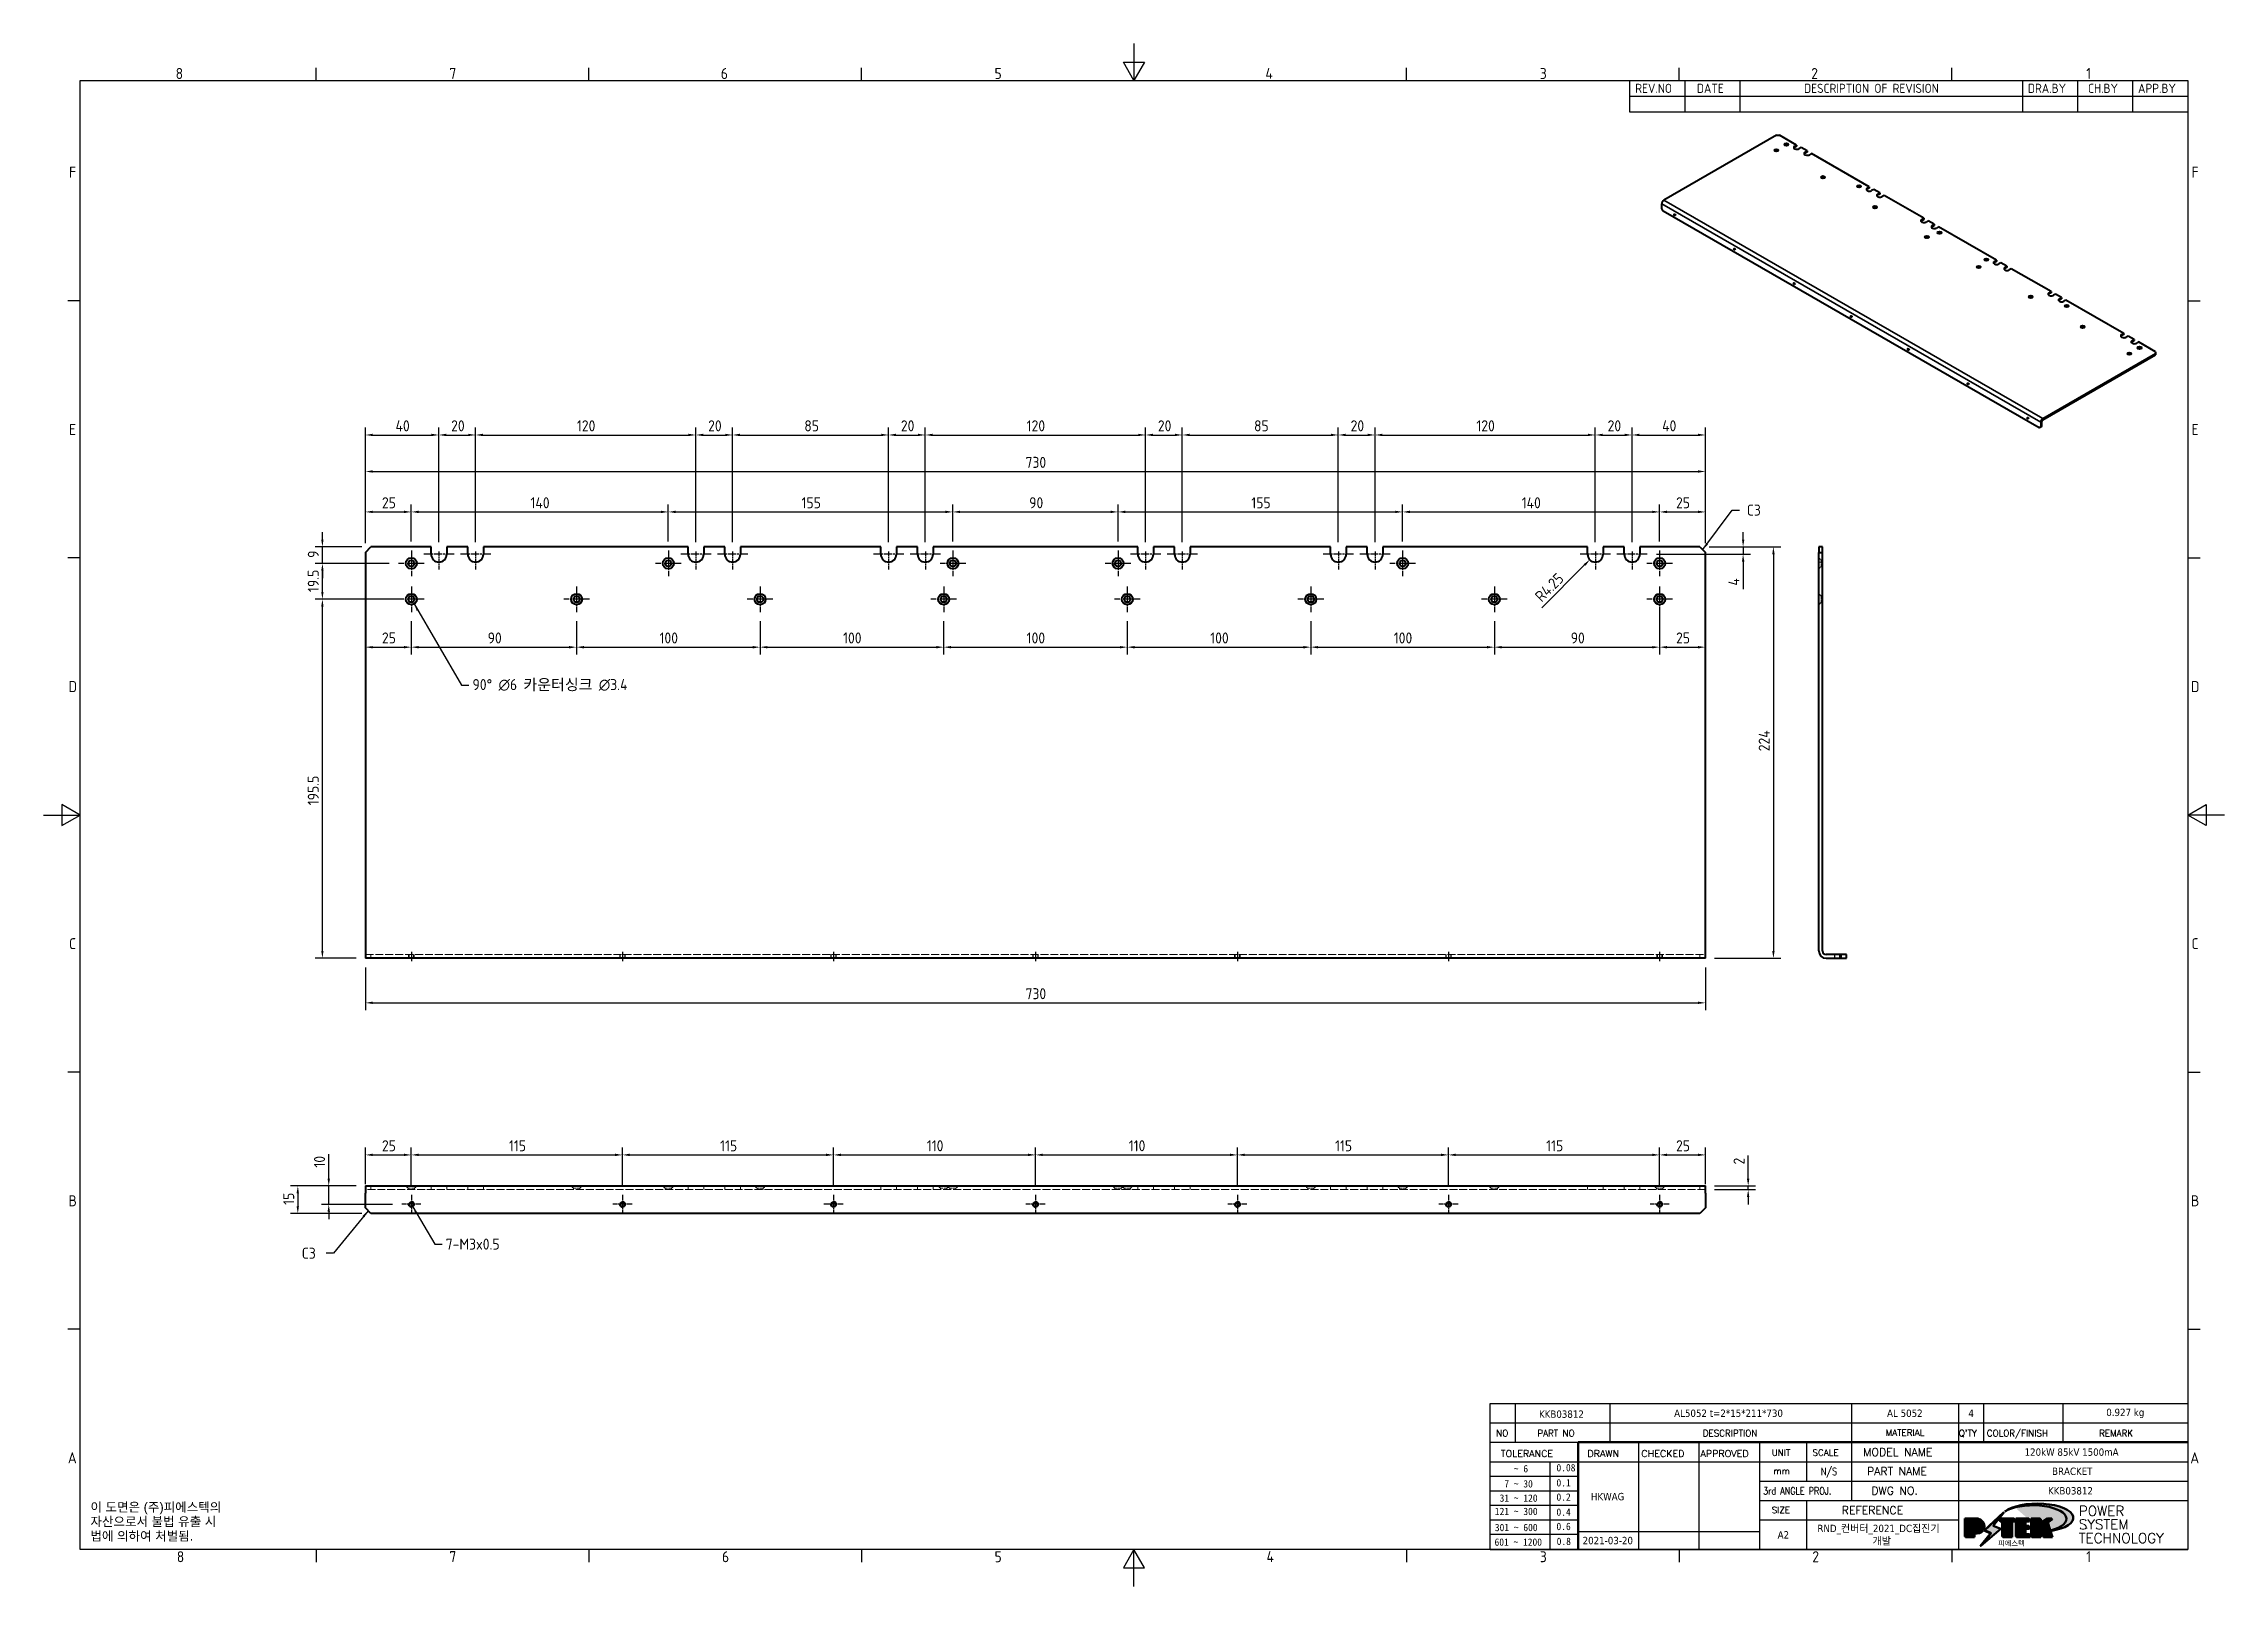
# Model space of a CAD drawing. Header units: millimetres. Extents: x 0 to 1188, y 0 to 840.
import ezdxf
from ezdxf.enums import TextEntityAlignment as Align

# ---------------------------------------------------------------- set-up
doc = ezdxf.new("R2010")
doc.units = ezdxf.units.MM
doc.header["$LTSCALE"] = 2
doc.linetypes.add('CHAIN', pattern=[0.3543, 0.2362, -0.0295, 0.0591, -0.0295])
doc.linetypes.add('DASHED', pattern=[0.2067, 0.1654, -0.0413])
doc.layers.get('0').update_dxf_attribs({"color": 3, "lineweight": 25})
for name, color, linetype, lineweight in [('가려진 것(ISO)', 2, 'DASHED', 18), ('가시적인 것(ISO)', 3, 'Continuous', 40), ('가시적인 좁은 것(ISO)', 3, 'Continuous', 35), ('경계(ISO)', 7, 'Continuous', 25), ('기호(ISO)', 5, 'Continuous', 25), ('제목(ISO)', 5, 'Continuous', 50), ('중심 표식(ISO)', 1, 'Continuous', 25), ('중심선(ISO)', 1, 'Continuous', 25), ('치수(ISO)', 2, 'Continuous', 25), ('해치(ISO)', 7, 'Continuous', 18)]:
    doc.layers.add(name, color=color, linetype=linetype, lineweight=lineweight)
doc.styles.add('HAN_291', font='')
doc.styles.add('HAN_370', font='', dxfattribs={"width": 2})
doc.styles.add('ISO Proportiona M2B', font='isocp.shx')
doc.styles.add('RC_284', font='ROMANC.shx')
doc.styles.add('RC_287', font='ROMANC.shx')
doc.styles.add('RC_292', font='ROMANC.shx')
doc.styles.add('ROMANT_294', font='romant.shx')
doc.styles.add('문자 텍스트_M2B', font='isocp.shx')
doc.styles.add('문자 텍스트_PSTEK_POSCO', font='isocp.shx')
doc.styles.add('치수 텍스트_PSTEK_POSCO', font='isocp.shx')
doc.styles.add('텍스트 스타일198', font='tahoma.ttf')
doc.styles.add('텍스트 스타일333', font='ROMANC.shx', dxfattribs={"width": 0.8})
doc.styles.get('HAN_291').set_extended_font_data('GulimChe')
doc.styles.get('HAN_370').set_extended_font_data('GulimChe')
doc.dimstyles.new('치수_PSTEK_POSCO', dxfattribs={"dimscale": 2, "dimtxt": 3, "dimasz": 2, "dimexe": 2, "dimexo": 2.5, "dimgap": 1, "dimtad": 1, "dimrnd": 1e-08, "dimdsep": 46, "dimtxsty": '치수 텍스트_PSTEK_POSCO', "dimcen": 0.09, "dimdle": 10, "dimclrd": 7, "dimclre": 7, "dimclrt": 2, "dimadec": 1, "dimazin": 2, "dimtfac": 1, "dimtmove": 0, "dimatfit": 3, "dimfxl": 0, "dimtolj": 1, "dimlwd": -1, "dimlwe": -1, "dimarcsym": 0})
doc.dimstyles.new('치수_PSTEK_POSCO$7', dxfattribs={"dimscale": 2, "dimtxt": 3, "dimasz": 2, "dimexe": 2, "dimexo": 2.5, "dimgap": 1, "dimtad": 1, "dimrnd": 1e-08, "dimdsep": 46, "dimtxsty": '치수 텍스트_PSTEK_POSCO', "dimcen": 0.09, "dimdle": 10, "dimclrd": 7, "dimclre": 7, "dimclrt": 2, "dimadec": 1, "dimazin": 2, "dimtfac": 1, "dimtmove": 0, "dimatfit": 3, "dimfxl": 0, "dimtolj": 1, "dimlwd": -1, "dimlwe": -1, "dimarcsym": 0})

msp = doc.modelspace()

# ---------------------------------------------------------------- texts
at = {"layer": '기호(ISO)', "color": 2, "char_height": 6, "attachment_point": 4, "style": '치수 텍스트_PSTEK_POSCO'}
for insert in [(927.82, 586.029), (140.621, 181.395)]:
    msp.add_mtext('{C3}', dxfattribs=dict(at, insert=insert))
at = {"layer": '기호(ISO)', "color": 2, "attachment_point": 4}
for s, insert, char_height, width, line_spacing_factor, style in [('{90° \\fAIGDT|b0|i0;\\H6.0000;n\\fisocp|b0|i0;\\H6.0000;6 카운터싱크 \\fAIGDT|b0|i0;\\H6.0000;n\\fisocp|b0|i0;\\H6.0000;3.4}', (233.644, 490.687), 6, 98.74739, 0.525, '치수 텍스트_PSTEK_POSCO'), ('{7-M3x0.5}', (219.064, 186.344), 6, 36.37445, 0.525, '치수 텍스트_PSTEK_POSCO'), ('{\\fArial|b0|i0;\\H5.0000;이 도면은 (주)피에스텍의\\P자산으로서 불법 유출 시 \\P법에 의하여 처벌됨.}', (25.51, 35.029), 5, 78.61221, 0.944221, '문자 텍스트_PSTEK_POSCO')]:
    msp.add_mtext(s, dxfattribs=dict(at, insert=insert, char_height=char_height, width=width, line_spacing_factor=line_spacing_factor, style=style))

# ---------------------------------------------------------------- blocks, each defined once
blk = doc.blocks.new('경계 Default Border')
at = {"layer": '경계(ISO)'}
for p, q in [((74.25, 410), (74.25, 413.4)), ((148.5, 410), (148.5, 413.4)), ((222.75, 410), (222.75, 413.4)), ((371.25, 410), (371.25, 413.4)), ((445.5, 410), (445.5, 413.4)), ((519.75, 410), (519.75, 413.4)), ((10, 350), (6.6, 350)), ((584, 350), (587.4, 350)), ((10, 280), (6.6, 280)), ((584, 280), (587.4, 280)), ((10, 140), (6.6, 140)), ((584, 140), (587.4, 140)), ((10, 70), (6.6, 70)), ((584, 70), (587.4, 70)), ((74.25, 10), (74.25, 6.6)), ((148.5, 10), (148.5, 6.6)), ((222.75, 10), (222.75, 6.6)), ((371.25, 10), (371.25, 6.6)), ((445.5, 10), (445.5, 6.6)), ((519.75, 10), (519.75, 6.6))]:
    blk.add_line(p, q, dxfattribs=at)
at = {"layer": '경계(ISO)', "flags": 128}
for points in [[(297, 420), (297, 410), (294.11, 415), (299.89, 415), (297, 410)], [(10, 10), (10, 410), (584, 410), (584, 10), (10, 10)], [(0, 210), (10, 210), (5, 212.89), (5, 207.11), (10, 210)], [(594, 210), (584, 210), (589, 212.89), (589, 207.11), (584, 210)], [(297, 0), (297, 10), (294.11, 5), (299.89, 5), (297, 10)]]:
    blk.add_lwpolyline(points, dxfattribs=at)
at = {"layer": '경계(ISO)', "color": 2, "char_height": 3, "attachment_point": 7, "style": '문자 텍스트_M2B'}
for s, insert in [('8', (35.96, 410.37)), ('7', (110.52, 410.39)), ('6', (184.46, 410.37)), ('5', (259.02, 410.37)), ('4', (332.79, 410.4)), ('3', (407.54, 410.37)), ('2', (481.46, 410.37)), ('1', (556.36, 410.4)), ('F', (6.93, 383.5)), ('F', (585.04, 383.5)), ('E', (6.93, 313.47)), ('E', (585.04, 313.47)), ('D', (6.77, 243.47)), ('D', (584.88, 243.47)), ('C', (6.93, 173.47)), ('C', (585.04, 173.47)), ('B', (6.77, 103.47)), ('B', (584.88, 103.47)), ('A', (6.6, 33.49)), ('A', (584.71, 33.49)), ('8', (36.27, 6.57)), ('7', (110.52, 6.59)), ('6', (184.77, 6.57)), ('5', (259.02, 6.57)), ('4', (333.1, 6.6)), ('3', (407.54, 6.57)), ('2', (481.75, 6.57)), ('1', (556.36, 6.6))]:
    blk.add_mtext(s, dxfattribs=dict(at, insert=insert))
blk = doc.blocks.new('제목 블록 PSTEK')
h = blk.add_hatch(color=1)
edge = h.paths.add_edge_path(flags=0)
edge.add_line((314.22, 19.61), (314.22, 17))
edge.add_line((314.22, 17), (314.35, 17))
edge.add_arc((314.35, 17.65), 0.651, 270, 360)
edge.add_line((315, 17.65), (315, 18.96))
edge.add_arc((314.35, 18.96), 0.651, 0, 90)
edge.add_line((314.35, 19.61), (314.22, 19.61))
edge = h.paths.add_edge_path()
edge.add_arc((314.98, 18.29), 1.97, 270, 450)
edge.add_line((314.98, 20.26), (311.77, 20.26))
edge.add_line((311.77, 20.26), (311.77, 15.34))
edge.add_line((311.77, 15.34), (314.22, 15.34))
edge.add_line((314.22, 15.34), (314.22, 16.32))
edge.add_line((314.22, 16.32), (314.98, 16.32))
h = blk.add_hatch(color=252)
edge = h.paths.add_edge_path()
edge.add_arc((314.98, 18.29), 1.97, 270, 406.82787)
edge.add_arc((315.16, 18.14), 1.97, -90, 53.56098, ccw=False)
edge.add_line((315.16, 16.17), (314.4, 16.17))
edge.add_line((314.4, 16.17), (314.4, 15.19))
edge.add_line((314.4, 15.19), (311.94, 15.19))
edge.add_line((311.94, 15.19), (311.94, 15.34))
edge.add_line((311.94, 15.34), (314.22, 15.34))
edge.add_line((314.22, 15.34), (314.22, 16.32))
edge.add_line((314.22, 16.32), (314.98, 16.32))
h = blk.add_hatch(color=252)
edge = h.paths.add_edge_path()
edge.add_line((314.4, 19.46), (314.53, 19.46))
edge.add_arc((314.53, 18.81), 0.651, 60.41893, 90, ccw=False)
edge.add_arc((314.35, 18.96), 0.651, 39.96992, 90)
edge.add_line((314.35, 19.61), (314.22, 19.61))
edge.add_line((314.22, 19.61), (314.22, 17))
edge.add_line((314.22, 17), (314.35, 17))
edge.add_arc((314.35, 17.65), 0.651, 270, 274.69308)
edge.add_line((314.4, 17), (314.4, 19.46))
for color, points in [(252, [(317.22, 17.06), (322.03, 21.63), (322.28, 21.94), (317.05, 16.98), (318.75, 16.19), (316, 12.72), (316.34, 13), (318.92, 16.27)]), (5, [(321.62, 17.42), (319.53, 18.25), (322.45, 22.02), (317.22, 17.06), (318.92, 16.27), (316.17, 12.8)]), (1, [(324.48, 19.61), (325.24, 19.61), (325.24, 20.26), (321.23, 20.26), (321.23, 19.61), (321.98, 19.61), (321.98, 15.34), (324.48, 15.34)]), (252, [(321.98, 19.61), (321.4, 19.61), (321.4, 19.46), (321.98, 19.46)]), (252, [(324.66, 19.46), (325.42, 19.46), (325.42, 20.11), (325.24, 20.11), (325.24, 19.61), (324.48, 19.61), (324.48, 15.34), (322.16, 15.34), (322.16, 15.19), (324.66, 15.19)]), (1, [(329.23, 20.26), (325.66, 20.26), (325.66, 15.34), (329.36, 15.34), (329.36, 15.99), (328.11, 15.99), (328.11, 17.56), (329.23, 17.56), (329.23, 18.26), (328.11, 18.26), (328.11, 19.61), (329.23, 19.61)]), (252, [(328.29, 19.46), (329.41, 19.46), (329.41, 20.11), (329.23, 20.11), (329.23, 19.61), (328.11, 19.61), (328.11, 18.26), (328.29, 18.26)]), (252, [(328.29, 17.42), (329.41, 17.42), (329.41, 18.11), (329.23, 18.11), (329.23, 17.56), (328.11, 17.56), (328.11, 15.99), (328.29, 15.99)]), (1, [(332.33, 20.26), (329.86, 20.26), (329.86, 15.34), (332.33, 15.34), (332.33, 17.43), (333.07, 15.34), (335.49, 15.34), (334.25, 19.31), (335.44, 20.26), (334.31, 20.26), (332.33, 19)]), (252, [(332.51, 20.11), (332.33, 20.11), (332.33, 19), (332.51, 19.11)]), (252, [(335.62, 20.11), (335.25, 20.11), (334.25, 19.31), (335.49, 15.34), (333.2, 15.34), (333.25, 15.19), (335.66, 15.19), (334.43, 19.16)]), (252, [(329.54, 15.85), (329.36, 15.85), (329.36, 15.34), (325.83, 15.34), (325.83, 15.19), (329.54, 15.19)]), (252, [(332.51, 16.93), (332.33, 17.43), (332.33, 15.34), (330.04, 15.34), (330.04, 15.19), (332.51, 15.19)])]:
    blk.add_hatch(color=color).paths.add_polyline_path(points)
at = {"layer": '해치(ISO)', "true_color": 0x27d1fc}
h = blk.add_hatch(color=140, dxfattribs=at)
edge = h.paths.add_edge_path()
edge.add_ellipse((330.37, 20.16), major_axis=(9.1, 0), ratio=0.40699, start_angle=301.30985, end_angle=507.74369)
edge.add_ellipse((331.53, 20.46), major_axis=(-9.82, 0), ratio=0.39426, start_angle=111.51207, end_angle=334.47025, ccw=False)
edge.add_line((335.14, 16.86), (335.1, 16.99))
at = {"color": 180}
for p, q in [((182.48, 11.79), (182.48, 51.57)), ((182.48, 51.57), (372.48, 51.57)), ((189.27, 51.57), (189.27, 41.01)), ((215.22, 41.01), (215.22, 51.57)), ((280.88, 51.57), (280.88, 41.01)), ((310.09, 51.57), (310.09, 41.01)), ((316.9, 51.57), (316.9, 41.01)), ((338.46, 51.57), (338.46, 41.01)), ((372.48, 51.57), (372.48, 11.79)), ((182.48, 46.29), (372.48, 46.29)), ((182.48, 41.01), (206.45, 41.01)), ((182.48, 35.73), (206.45, 35.73)), ((198.86, 12.03), (198.86, 35.73)), ((206.45, 35.73), (372.48, 35.73)), ((222.94, 11.79), (222.94, 41.01)), ((239.43, 11.79), (239.43, 41.01)), ((255.92, 11.79), (255.92, 41.01)), ((268.69, 41.01), (268.69, 30.45)), ((280.88, 41.01), (280.88, 25.17)), ((310.09, 41.01), (310.09, 11.79)), ((182.48, 31.78), (206.45, 31.78)), ((255.92, 30.45), (372.48, 30.45)), ((182.48, 27.83), (206.45, 27.83)), ((182.48, 23.88), (206.45, 23.88)), ((255.92, 25.17), (372.48, 25.17)), ((268.69, 25.17), (268.69, 11.79)), ((182.48, 19.93), (206.45, 19.93)), ((255.92, 19.89), (310.09, 19.89)), ((182.48, 15.98), (206.45, 15.98)), ((206.45, 16.74), (255.92, 16.74)), ((182.48, 11.79), (372.48, 11.79))]:
    blk.add_line(p, q, dxfattribs=at)
at = {"color": 7, "lineweight": 50}
for p, q in [((206.45, 11.79), (206.45, 41.01)), ((206.45, 41.01), (372.48, 41.01))]:
    blk.add_line(p, q, dxfattribs=at)
at = {"color": 7}
for p, q in [((314.98, 20.26), (311.77, 20.26)), ((311.77, 20.26), (311.77, 15.34)), ((314.98, 20.26), (311.77, 20.26)), ((311.77, 20.26), (311.77, 15.34)), ((314.22, 17), (314.22, 19.61)), ((314.22, 19.61), (314.35, 19.61)), ((314.35, 19.61), (314.22, 19.61)), ((314.22, 19.61), (314.22, 17)), ((314.22, 17), (314.22, 19.61)), ((314.22, 19.61), (314.35, 19.61)), ((314.4, 19.46), (314.53, 19.46)), ((314.4, 17), (314.4, 19.46)), ((315, 18.96), (315, 17.65)), ((315, 18.96), (315, 17.65)), ((322.28, 21.94), (317.05, 16.98)), ((322.45, 22.02), (317.22, 17.06)), ((317.22, 17.06), (322.03, 21.63)), ((319.53, 18.25), (322.45, 22.02)), ((321.62, 17.42), (319.53, 18.25)), ((325.24, 20.26), (321.23, 20.26)), ((321.23, 20.26), (321.23, 19.61)), ((325.24, 20.26), (321.23, 20.26)), ((321.23, 20.26), (321.23, 19.61)), ((321.23, 19.61), (321.98, 19.61)), ((321.23, 19.61), (321.98, 19.61)), ((321.4, 19.61), (321.4, 19.46)), ((321.98, 19.61), (321.4, 19.61)), ((321.4, 19.46), (321.98, 19.46)), ((321.98, 19.61), (321.98, 15.34)), ((321.98, 19.46), (321.98, 19.61)), ((321.98, 19.61), (321.98, 15.34)), ((322.03, 21.63), (322.28, 21.94)), ((324.48, 19.61), (325.24, 19.61)), ((324.48, 15.34), (324.48, 19.61)), ((325.24, 19.61), (324.48, 19.61)), ((324.48, 19.61), (324.48, 15.34)), ((324.48, 19.61), (325.24, 19.61)), ((324.48, 15.34), (324.48, 19.61)), ((324.66, 19.46), (325.42, 19.46)), ((324.66, 15.19), (324.66, 19.46)), ((325.24, 19.61), (325.24, 20.26)), ((325.24, 19.61), (325.24, 20.26)), ((325.42, 20.11), (325.24, 20.11)), ((325.24, 20.11), (325.24, 19.61)), ((325.42, 19.46), (325.42, 20.11)), ((329.23, 20.26), (325.66, 20.26)), ((325.66, 20.26), (325.66, 15.34)), ((325.66, 20.26), (325.66, 15.34)), ((329.23, 20.26), (325.66, 20.26)), ((328.11, 18.26), (328.11, 19.61)), ((328.11, 19.61), (329.23, 19.61)), ((329.23, 19.61), (328.11, 19.61)), ((328.11, 19.61), (328.11, 18.26)), ((328.11, 18.26), (328.11, 19.61)), ((328.11, 19.61), (329.23, 19.61)), ((329.23, 18.26), (328.11, 18.26)), ((328.11, 18.26), (328.29, 18.26)), ((329.23, 18.26), (328.11, 18.26)), ((328.29, 18.26), (328.29, 19.46)), ((328.29, 19.46), (329.41, 19.46)), ((329.23, 19.61), (329.23, 20.26)), ((329.23, 19.61), (329.23, 20.26)), ((329.41, 20.11), (329.23, 20.11)), ((329.23, 20.11), (329.23, 19.61)), ((329.23, 17.56), (329.23, 18.26)), ((329.23, 17.56), (329.23, 18.26)), ((329.41, 18.11), (329.23, 18.11)), ((329.23, 18.11), (329.23, 17.56)), ((329.41, 19.46), (329.41, 20.11)), ((329.41, 17.42), (329.41, 18.11)), ((332.33, 20.26), (329.86, 20.26)), ((329.86, 20.26), (329.86, 15.34)), ((329.86, 20.26), (329.86, 15.34)), ((332.33, 20.26), (329.86, 20.26)), ((334.31, 20.26), (332.33, 19)), ((332.33, 19), (332.33, 20.26)), ((334.31, 20.26), (332.33, 19)), ((332.33, 19), (332.33, 20.26)), ((332.51, 20.11), (332.33, 20.11)), ((332.33, 20.11), (332.33, 19)), ((332.33, 19), (332.51, 19.11)), ((332.51, 19.11), (332.51, 20.11)), ((334.25, 19.31), (335.44, 20.26)), ((334.25, 19.31), (335.44, 20.26)), ((335.25, 20.11), (334.25, 19.31)), ((335.49, 15.34), (334.25, 19.31)), ((334.25, 19.31), (335.49, 15.34)), ((335.49, 15.34), (334.25, 19.31)), ((335.44, 20.26), (334.31, 20.26)), ((335.44, 20.26), (334.31, 20.26)), ((334.43, 19.16), (335.62, 20.11)), ((335.66, 15.19), (334.43, 19.16)), ((335.62, 20.11), (335.25, 20.11)), ((311.77, 15.34), (314.22, 15.34)), ((311.77, 15.34), (314.22, 15.34)), ((314.22, 15.34), (311.94, 15.34)), ((311.94, 15.34), (311.94, 15.19)), ((311.94, 15.19), (314.4, 15.19)), ((314.35, 17), (314.22, 17)), ((314.22, 17), (314.35, 17)), ((314.35, 17), (314.22, 17)), ((314.22, 16.32), (314.98, 16.32)), ((314.22, 15.34), (314.22, 16.32)), ((314.98, 16.32), (314.22, 16.32)), ((314.22, 16.32), (314.22, 15.34)), ((314.22, 16.32), (314.98, 16.32)), ((314.22, 15.34), (314.22, 16.32)), ((314.4, 16.17), (315.16, 16.17)), ((314.4, 15.19), (314.4, 16.17)), ((318.75, 16.19), (316, 12.72)), ((316, 12.72), (316.34, 13)), ((316.17, 12.8), (321.62, 17.42)), ((318.92, 16.27), (316.17, 12.8)), ((316.34, 13), (318.92, 16.27)), ((317.05, 16.98), (318.75, 16.19)), ((318.92, 16.27), (317.22, 17.06)), ((317.22, 17.06), (318.92, 16.27)), ((321.98, 15.34), (324.48, 15.34)), ((321.98, 15.34), (324.48, 15.34)), ((324.48, 15.34), (322.16, 15.34)), ((322.16, 15.34), (322.16, 15.19)), ((322.16, 15.19), (324.66, 15.19)), ((325.66, 15.34), (329.36, 15.34)), ((325.66, 15.34), (329.36, 15.34)), ((329.36, 15.34), (325.83, 15.34)), ((325.83, 15.34), (325.83, 15.19)), ((325.83, 15.19), (329.54, 15.19)), ((328.11, 17.56), (329.23, 17.56)), ((328.11, 15.99), (328.11, 17.56)), ((329.23, 17.56), (328.11, 17.56)), ((328.11, 17.56), (328.11, 15.99)), ((328.11, 17.56), (329.23, 17.56)), ((328.11, 15.99), (328.11, 17.56)), ((329.36, 15.99), (328.11, 15.99)), ((328.11, 15.99), (328.29, 15.99)), ((329.36, 15.99), (328.11, 15.99)), ((328.29, 15.99), (328.29, 17.42)), ((328.29, 17.42), (329.41, 17.42)), ((329.36, 15.34), (329.36, 15.99)), ((329.36, 15.34), (329.36, 15.99)), ((329.54, 15.85), (329.36, 15.85)), ((329.36, 15.85), (329.36, 15.34)), ((329.54, 15.19), (329.54, 15.85)), ((329.86, 15.34), (332.33, 15.34)), ((329.86, 15.34), (332.33, 15.34)), ((332.33, 15.34), (330.04, 15.34)), ((330.04, 15.34), (330.04, 15.19)), ((330.04, 15.19), (332.51, 15.19)), ((332.33, 17.43), (333.07, 15.34)), ((332.33, 15.34), (332.33, 17.43)), ((332.51, 16.93), (332.33, 17.43)), ((332.33, 17.43), (332.33, 15.34)), ((332.33, 17.43), (333.07, 15.34)), ((332.33, 15.34), (332.33, 17.43)), ((332.51, 15.19), (332.51, 16.93)), ((333.07, 15.34), (335.49, 15.34)), ((333.07, 15.34), (335.49, 15.34)), ((335.49, 15.34), (333.2, 15.34)), ((333.2, 15.34), (333.25, 15.19)), ((333.25, 15.19), (335.66, 15.19)), ((345.04, 17.5), (344.99, 17.69))]:
    blk.add_line(p, q, dxfattribs=at)
at = {"color": 1}
for p, q in [((314.98, 20.26), (311.77, 20.26)), ((311.77, 20.26), (311.77, 15.34)), ((314.22, 17), (314.22, 19.61)), ((314.22, 19.61), (314.35, 19.61)), ((315, 18.96), (315, 17.65)), ((325.24, 20.26), (321.23, 20.26)), ((321.23, 20.26), (321.23, 19.61)), ((321.23, 19.61), (321.98, 19.61)), ((321.98, 19.61), (321.98, 15.34)), ((324.48, 19.61), (325.24, 19.61)), ((324.48, 15.34), (324.48, 19.61)), ((325.24, 19.61), (325.24, 20.26)), ((329.23, 20.26), (325.66, 20.26)), ((325.66, 20.26), (325.66, 15.34)), ((328.11, 18.26), (328.11, 19.61)), ((328.11, 19.61), (329.23, 19.61)), ((329.23, 18.26), (328.11, 18.26)), ((329.23, 19.61), (329.23, 20.26)), ((329.23, 17.56), (329.23, 18.26)), ((332.33, 20.26), (329.86, 20.26)), ((329.86, 20.26), (329.86, 15.34)), ((334.31, 20.26), (332.33, 19)), ((332.33, 19), (332.33, 20.26)), ((334.25, 19.31), (335.44, 20.26)), ((335.49, 15.34), (334.25, 19.31)), ((335.44, 20.26), (334.31, 20.26)), ((311.77, 15.34), (314.22, 15.34)), ((314.35, 17), (314.22, 17)), ((314.22, 16.32), (314.98, 16.32)), ((314.22, 15.34), (314.22, 16.32)), ((321.98, 15.34), (324.48, 15.34)), ((325.66, 15.34), (329.36, 15.34)), ((328.11, 17.56), (329.23, 17.56)), ((328.11, 15.99), (328.11, 17.56)), ((329.36, 15.99), (328.11, 15.99)), ((329.36, 15.34), (329.36, 15.99)), ((329.86, 15.34), (332.33, 15.34)), ((332.33, 17.43), (333.07, 15.34)), ((332.33, 15.34), (332.33, 17.43)), ((333.07, 15.34), (335.49, 15.34))]:
    blk.add_line(p, q, dxfattribs=at)
at = {"color": 5}
for p, q in [((322.45, 22.02), (317.22, 17.06)), ((319.53, 18.25), (322.45, 22.02)), ((321.62, 17.42), (319.53, 18.25)), ((316.17, 12.8), (321.62, 17.42)), ((318.92, 16.27), (316.17, 12.8)), ((317.22, 17.06), (318.92, 16.27))]:
    blk.add_line(p, q, dxfattribs=at)
at = {"color": 7}
for centre, radius, start, end in [((314.35, 18.96), 0.651, 0, 90), ((314.35, 18.96), 0.651, 39.96992, 90), ((314.35, 18.96), 0.651, 0, 90), ((314.53, 18.81), 0.651, 60.41893, 90), ((314.98, 18.29), 1.97, 270, 90), ((314.98, 18.29), 1.97, 270, 90), ((314.98, 18.29), 1.97, 270, 46.82787), ((315.16, 18.14), 1.97, 270, 53.56098), ((314.35, 17.65), 0.651, 270, 0), ((314.35, 17.65), 0.651, 270, 0), ((314.35, 17.65), 0.651, 270, 274.69308)]:
    blk.add_arc(centre, radius, start, end, dxfattribs=at)
at = {"color": 1}
for centre, radius, start, end in [((314.35, 18.96), 0.651, 0, 90), ((314.98, 18.29), 1.97, 270, 90), ((314.35, 17.65), 0.651, 270, 0)]:
    blk.add_arc(centre, radius, start, end, dxfattribs=at)
at = {"layer": '제목(ISO)', "lineweight": 18}
blk.add_line((182.48, 35.73), (182.48, 11.79), dxfattribs=at)
at = {"layer": '제목(ISO)'}
for p, q in [((314.98, 20.26), (311.77, 20.26)), ((311.77, 20.26), (311.77, 15.34)), ((314.22, 17), (314.22, 19.61)), ((314.22, 19.61), (314.35, 19.61)), ((314.35, 19.61), (314.22, 19.61)), ((314.22, 19.61), (314.22, 17)), ((314.4, 19.46), (314.53, 19.46)), ((314.4, 17), (314.4, 19.46)), ((315, 18.96), (315, 17.65)), ((322.28, 21.94), (317.05, 16.98)), ((322.45, 22.02), (317.22, 17.06)), ((317.22, 17.06), (322.03, 21.63)), ((319.53, 18.25), (322.45, 22.02)), ((321.62, 17.42), (319.53, 18.25)), ((325.24, 20.26), (321.23, 20.26)), ((321.23, 20.26), (321.23, 19.61)), ((321.23, 19.61), (321.98, 19.61)), ((321.98, 19.61), (321.4, 19.61)), ((321.4, 19.61), (321.4, 19.46)), ((321.4, 19.46), (321.98, 19.46)), ((321.98, 19.61), (321.98, 15.34)), ((321.98, 19.46), (321.98, 19.61)), ((322.03, 21.63), (322.28, 21.94)), ((324.48, 19.61), (325.24, 19.61)), ((324.48, 15.34), (324.48, 19.61)), ((325.24, 19.61), (324.48, 19.61)), ((324.48, 19.61), (324.48, 15.34)), ((324.66, 19.46), (325.42, 19.46)), ((324.66, 15.19), (324.66, 19.46)), ((325.24, 19.61), (325.24, 20.26)), ((325.42, 20.11), (325.24, 20.11)), ((325.24, 20.11), (325.24, 19.61)), ((325.42, 19.46), (325.42, 20.11)), ((329.23, 20.26), (325.66, 20.26)), ((325.66, 20.26), (325.66, 15.34)), ((328.11, 18.26), (328.11, 19.61)), ((328.11, 19.61), (329.23, 19.61)), ((329.23, 19.61), (328.11, 19.61)), ((328.11, 19.61), (328.11, 18.26)), ((329.23, 18.26), (328.11, 18.26)), ((328.11, 18.26), (328.29, 18.26)), ((328.29, 19.46), (329.41, 19.46)), ((328.29, 18.26), (328.29, 19.46)), ((329.23, 19.61), (329.23, 20.26)), ((329.41, 20.11), (329.23, 20.11)), ((329.23, 20.11), (329.23, 19.61)), ((329.23, 17.56), (329.23, 18.26)), ((329.41, 18.11), (329.23, 18.11)), ((329.23, 18.11), (329.23, 17.56)), ((329.41, 19.46), (329.41, 20.11)), ((329.41, 17.42), (329.41, 18.11)), ((332.33, 20.26), (329.86, 20.26)), ((329.86, 20.26), (329.86, 15.34)), ((334.31, 20.26), (332.33, 19)), ((332.33, 19), (332.33, 20.26)), ((332.51, 20.11), (332.33, 20.11)), ((332.33, 20.11), (332.33, 19)), ((332.33, 19), (332.51, 19.11)), ((332.51, 19.11), (332.51, 20.11)), ((334.25, 19.31), (335.44, 20.26)), ((335.25, 20.11), (334.25, 19.31)), ((335.49, 15.34), (334.25, 19.31)), ((334.25, 19.31), (335.49, 15.34)), ((335.44, 20.26), (334.31, 20.26)), ((334.43, 19.16), (335.62, 20.11)), ((335.66, 15.19), (334.43, 19.16)), ((335.62, 20.11), (335.25, 20.11)), ((311.77, 15.34), (314.22, 15.34)), ((314.22, 15.34), (311.94, 15.34)), ((311.94, 15.34), (311.94, 15.19)), ((311.94, 15.19), (314.4, 15.19)), ((314.35, 17), (314.22, 17)), ((314.22, 17), (314.35, 17)), ((314.22, 15.34), (314.22, 16.32)), ((314.22, 16.32), (314.98, 16.32)), ((314.98, 16.32), (314.22, 16.32)), ((314.22, 16.32), (314.22, 15.34)), ((314.4, 15.19), (314.4, 16.17)), ((314.4, 16.17), (315.16, 16.17)), ((318.75, 16.19), (316, 12.72)), ((316, 12.72), (316.34, 13)), ((316.17, 12.8), (321.62, 17.42)), ((318.92, 16.27), (316.17, 12.8)), ((316.34, 13), (318.92, 16.27)), ((317.05, 16.98), (318.75, 16.19)), ((317.22, 17.06), (318.92, 16.27)), ((318.92, 16.27), (317.22, 17.06)), ((321.98, 15.34), (324.48, 15.34)), ((324.48, 15.34), (322.16, 15.34)), ((322.16, 15.34), (322.16, 15.19)), ((322.16, 15.19), (324.66, 15.19)), ((325.66, 15.34), (329.36, 15.34)), ((329.36, 15.34), (325.83, 15.34)), ((325.83, 15.34), (325.83, 15.19)), ((325.83, 15.19), (329.54, 15.19)), ((328.11, 15.99), (328.11, 17.56)), ((328.11, 17.56), (329.23, 17.56)), ((329.23, 17.56), (328.11, 17.56)), ((328.11, 17.56), (328.11, 15.99)), ((329.36, 15.99), (328.11, 15.99)), ((328.11, 15.99), (328.29, 15.99)), ((328.29, 17.42), (329.41, 17.42)), ((328.29, 15.99), (328.29, 17.42)), ((329.36, 15.34), (329.36, 15.99)), ((329.54, 15.85), (329.36, 15.85)), ((329.36, 15.85), (329.36, 15.34)), ((329.54, 15.19), (329.54, 15.85)), ((329.86, 15.34), (332.33, 15.34)), ((332.33, 15.34), (330.04, 15.34)), ((330.04, 15.34), (330.04, 15.19)), ((330.04, 15.19), (332.51, 15.19)), ((332.33, 15.34), (332.33, 17.43)), ((332.33, 17.43), (333.07, 15.34)), ((332.51, 16.93), (332.33, 17.43)), ((332.33, 17.43), (332.33, 15.34)), ((332.51, 15.19), (332.51, 16.93)), ((333.07, 15.34), (335.49, 15.34)), ((335.49, 15.34), (333.2, 15.34)), ((333.2, 15.34), (333.25, 15.19)), ((333.25, 15.19), (335.66, 15.19))]:
    blk.add_line(p, q, dxfattribs=at)
at = {"layer": '제목(ISO)', "color": 4}
blk.add_line((335.14, 16.86), (335.1, 16.99), dxfattribs=at)
at = {"layer": '제목(ISO)'}
for centre, radius, start, end in [((314.35, 18.96), 0.651, 0, 90), ((314.35, 18.96), 0.651, 39.96992, 90), ((314.53, 18.81), 0.651, 60.41893, 90), ((314.98, 18.29), 1.97, 46.82787, 90), ((314.98, 18.29), 1.97, 270, 46.82787), ((314.98, 18.29), 1.97, 270, 46.82787), ((315.16, 18.14), 1.97, 270, 53.56098), ((314.35, 17.65), 0.651, 270, 0), ((314.35, 17.65), 0.651, 270, 274.69308)]:
    blk.add_arc(centre, radius, start, end, dxfattribs=at)
at = {"layer": '제목(ISO)', "color": 4}
for centre, major_axis, ratio, start_param, end_param in [((331.53, 20.46), (9.82, 0), 0.39426, 5.087845, 8.9792), ((330.37, 20.16), (9.1, 0), 0.40699, 5.258849, 8.861799)]:
    blk.add_ellipse(centre, major_axis=major_axis, ratio=ratio, start_param=start_param, end_param=end_param, dxfattribs=at)
at = {"color": 2}
for s, height, style, p in [('NO', 1.742, 'RC_284', (184.14, 42.62)), ('PART NO', 1.742, 'RC_284', (195.34, 42.62)), ('DESCRIPTION', 1.7424, 'RC_284', (240.4, 42.62)), ("Q'TY", 1.742, 'RC_284', (310.14, 42.62)), ('COLOR/FINISH', 1.7424, 'RC_284', (317.77, 42.62)), ('REMARK', 1.742, 'RC_284', (348.35, 42.62)), (' TOLERANCE', 1.9, 'RC_287', (184.09, 37.01)), ('DRAWN', 1.9, 'RC_287', (208.98, 37.01)), ('CHECKED', 1.9, 'RC_287', (223.69, 37.01)), ('APPROVED', 1.9, 'RC_287', (239.78, 37.01)), ('UNIT', 1.742, 'RC_284', (259.17, 37.34)), ('SCALE', 1.742, 'RC_284', (270.29, 37.34)), ('MODEL NAME', 2.178, 'RC_292', (284.1, 37.25)), ('  7 ~ 30', 2, 'HAN_291', (183.77, 28.71)), ('    ~ 6', 2, 'HAN_291', (183.77, 32.82)), ('0.08', 2, 'HAN_291', (200.55, 33.1)), ('0.1', 2, 'HAN_291', (200.55, 28.99)), ('mm', 1.742, 'RC_284', (259.65, 32.35)), ('PART NAME', 2.178, 'RC_292', (285.14, 32.03)), (' 31 ~ 120', 2, 'HAN_291', (183.77, 24.83)), ('0.2', 2, 'HAN_291', (200.55, 25.11)), (' DWG NO.', 2.178, 'RC_292', (284.81, 26.75)), ('301 ~ 600', 2, 'HAN_291', (183.77, 16.83)), ('121 ~ 300', 2, 'HAN_291', (183.77, 21.21)), ('0.4', 2, 'HAN_291', (200.55, 21)), ('0.6', 2, 'HAN_291', (200.55, 17.12)), ('SIZE', 1.742, 'RC_284', (259.17, 21.69)), ('REFERENCE', 2.178, 'RC_292', (278.27, 21.43)), ('601 ~ 1200', 2, 'HAN_291', (183.68, 12.85)), ('0.8', 2, 'HAN_291', (200.61, 13.06))]:
    blk.add_text(s, height=height, dxfattribs=dict(at, style=style)).set_placement(p)
at = {"color": 2, "style": 'RC_284'}
blk.add_text('MATERIAL', height=1.742, dxfattribs=at).set_placement((295.48, 43.65), align=Align.MIDDLE_CENTER)
at = {"color": 7, "style": '텍스트 스타일333', "width": 0.8}
blk.add_text('N/S', height=2, dxfattribs=at).set_placement((274.78, 33.09), align=Align.MIDDLE_CENTER)
at = {"color": 2, "style": '텍스트 스타일333', "width": 0.8}
blk.add_text('3rd ANGLE PROJ.', height=2, dxfattribs=at).set_placement((256.84, 26.76))
at = {"color": 7, "style": 'ROMANT_294'}
for s, p in [('POWER', (342.83, 20.97)), ('SYSTEM', (342.83, 17.33)), ('TECHNOLOGY', (342.83, 13.57))]:
    blk.add_text(s, height=2.7, dxfattribs=at).set_placement(p)
at = {"color": 7, "insert": (320.85, 14.21), "char_height": 1.4, "attachment_point": 1, "line_spacing_factor": 0.332, "style": 'HAN_370'}
blk.add_mtext('\\fHY견고딕|b0|i0;\\H1.4000;피에스텍', dxfattribs=at)
at = {"layer": '제목(ISO)', "color": 7, "style": '텍스트 스타일198'}
for tag, p in [('부품_번호_001', (195.8, 47.68)), ('설명_001', (232.6, 47.92)), ('재질_001', (290.6, 47.93)), ("3._Q'TY_001", (312.75, 47.93)), ('질량\\P3;_001', (350.3, 48.16)), ('1._MODEL_NAME_001', (328.05, 37.34)), ('제목_001', (335.53, 32.12)), ('설계자_001', (209.94, 25.23)), ('부품_번호_001', (334.45, 26.81)), ('프로젝트_001', (271.63, 16.57)), ('작성_날짜_001', (207.67, 13.27)), ('시트_크기_001', (260.79, 14.82)), ('프로젝트_002', (286.64, 13.15))]:
    blk.add_attdef(tag, p, '', height=2, dxfattribs=at)
for tag, p in [('4._COLOR', (327.68, 48.93)), ('점검자', (231.18, 26.23)), ('엔지니어링_승인자', (247.67, 26.23)), ('점검_날짜', (231.18, 14.27)), ('엔지니어링_승인_날짜', (247.67, 14.27))]:
    blk.add_attdef(tag, text='', height=2, dxfattribs=at).set_placement(p, align=Align.MIDDLE_CENTER)
blk = doc.blocks.new('리비전 내역')
at = {"layer": '기호(ISO)'}
for p, q in [((432, 410), (584, 410)), ((432, 410), (432, 405.72)), ((447, 410), (447, 405.72)), ((462, 410), (462, 405.72)), ((539, 410), (539, 405.72)), ((554, 410), (554, 405.72)), ((569, 410), (569, 405.72)), ((584, 410), (584, 405.72)), ((432, 405.72), (584, 405.72)), ((432, 405.72), (432, 401.44)), ((447, 405.72), (447, 401.44)), ((462, 405.72), (462, 401.44)), ((539, 405.72), (539, 401.44)), ((554, 405.72), (554, 401.44)), ((569, 405.72), (569, 401.44)), ((584, 405.72), (584, 401.44)), ((432, 401.44), (584, 401.44))]:
    blk.add_line(p, q, dxfattribs=at)
at = {"layer": '기호(ISO)', "color": 2, "char_height": 2.5, "attachment_point": 7, "style": 'ISO Proportiona M2B'}
for s, insert in [('REV.NO', (433.53, 406.58)), ('DATE', (450.31, 406.58)), ('DESCRIPTION OF REVISION', (479.51, 406.58)), ('DRA.BY', (540.48, 406.58)), ('CH.BY', (556.86, 406.58)), ('APP.BY', (570.48, 406.58))]:
    blk.add_mtext(s, dxfattribs=dict(at, insert=insert))
blk = doc.blocks.new('*D22')
at = {"layer": 'Defpoints', "color": 0, "transparency": 16777216}
for p in [(151.9, 537.5), (200.3, 537.5), (175.3, 342)]:
    blk.add_point(p, dxfattribs=at)
at = {"layer": '치수(ISO)', "color": 7, "transparency": 16777216}
for p, q in [((195.3, 537.5), (147.9, 537.5)), ((151.9, 346), (151.9, 533.5)), ((170.3, 342), (147.9, 342))]:
    blk.add_line(p, q, dxfattribs=at)
for points in [[(151.2, 533.5), (152.5, 533.5), (151.9, 537.5)], [(151.2, 346), (152.5, 346), (151.9, 342)]]:
    blk.add_solid(points, dxfattribs=at)
at = {"layer": '치수(ISO)', "color": 2, "transparency": 16777216, "insert": (146.9, 425.3), "char_height": 6, "attachment_point": 4, "rotation": 90, "style": '치수 텍스트_PSTEK_POSCO'}
blk.add_mtext('\\A1;195.5', dxfattribs=at)
blk = doc.blocks.new('*D23')
at = {"layer": 'Defpoints', "color": 0, "transparency": 16777216}
for p in [(151.9, 557), (193.3, 557), (200.3, 537.5)]:
    blk.add_point(p, dxfattribs=at)
at = {"layer": '치수(ISO)', "color": 7, "transparency": 16777216}
for p, q in [((188.3, 557), (147.9, 557)), ((151.9, 541.5), (151.9, 553)), ((195.3, 537.5), (147.9, 537.5))]:
    blk.add_line(p, q, dxfattribs=at)
for points in [[(151.2, 553), (152.5, 553), (151.9, 557)], [(151.2, 541.5), (152.5, 541.5), (151.9, 537.5)]]:
    blk.add_solid(points, dxfattribs=at)
at = {"layer": '치수(ISO)', "color": 2, "transparency": 16777216, "insert": (146.9, 541.4), "char_height": 6, "attachment_point": 4, "rotation": 90, "style": '치수 텍스트_PSTEK_POSCO'}
blk.add_mtext('\\A1;19.5', dxfattribs=at)
blk = doc.blocks.new('*D24')
at = {"layer": 'Defpoints', "color": 0, "transparency": 16777216}
for p in [(151.9, 566), (178.3, 566), (193.3, 557)]:
    blk.add_point(p, dxfattribs=at)
at = {"layer": '치수(ISO)', "color": 7, "transparency": 16777216}
for p, q in [((151.9, 570), (151.9, 574)), ((173.3, 566), (147.9, 566)), ((151.9, 557), (151.9, 566)), ((188.3, 557), (147.9, 557)), ((151.9, 553), (151.9, 549))]:
    blk.add_line(p, q, dxfattribs=at)
for points in [[(151.2, 570), (152.5, 570), (151.9, 566)], [(151.2, 553), (152.5, 553), (151.9, 557)]]:
    blk.add_solid(points, dxfattribs=at)
at = {"layer": '치수(ISO)', "color": 2, "transparency": 16777216, "insert": (146.9, 560), "char_height": 6, "attachment_point": 4, "rotation": 90, "style": '치수 텍스트_PSTEK_POSCO'}
blk.add_mtext('\\A1;9', dxfattribs=at)
blk = doc.blocks.new('*D25')
at = {"layer": 'Defpoints', "color": 0, "transparency": 16777216}
for p in [(200.3, 585), (175.3, 563), (200.3, 564)]:
    blk.add_point(p, dxfattribs=at)
at = {"layer": '치수(ISO)', "color": 7, "transparency": 16777216}
for p, q in [((175.3, 568), (175.3, 589)), ((179.3, 585), (196.3, 585)), ((200.3, 569), (200.3, 589))]:
    blk.add_line(p, q, dxfattribs=at)
for points in [[(179.3, 585.7), (179.3, 584.4), (175.3, 585)], [(196.3, 585.7), (196.3, 584.4), (200.3, 585)]]:
    blk.add_solid(points, dxfattribs=at)
at = {"layer": '치수(ISO)', "color": 2, "transparency": 16777216, "insert": (184.3, 590), "char_height": 6, "attachment_point": 4, "style": '치수 텍스트_PSTEK_POSCO'}
blk.add_mtext('\\A1;25', dxfattribs=at)
blk = doc.blocks.new('*D26')
at = {"layer": 'Defpoints', "color": 0, "transparency": 16777216}
for p in [(340.3, 585), (200.3, 564), (340.3, 564)]:
    blk.add_point(p, dxfattribs=at)
at = {"layer": '치수(ISO)', "color": 7, "transparency": 16777216}
for p, q in [((200.3, 569), (200.3, 589)), ((204.3, 585), (336.3, 585)), ((340.3, 569), (340.3, 589))]:
    blk.add_line(p, q, dxfattribs=at)
for points in [[(204.3, 585.7), (204.3, 584.4), (200.3, 585)], [(336.3, 585.7), (336.3, 584.4), (340.3, 585)]]:
    blk.add_solid(points, dxfattribs=at)
at = {"layer": '치수(ISO)', "color": 2, "transparency": 16777216, "insert": (265.2, 590), "char_height": 6, "attachment_point": 4, "style": '치수 텍스트_PSTEK_POSCO'}
blk.add_mtext('\\A1;140', dxfattribs=at)
blk = doc.blocks.new('*D27')
at = {"layer": 'Defpoints', "color": 0, "transparency": 16777216}
for p in [(495.3, 585), (340.3, 564), (495.3, 564)]:
    blk.add_point(p, dxfattribs=at)
at = {"layer": '치수(ISO)', "color": 7, "transparency": 16777216}
for p, q in [((340.3, 569), (340.3, 589)), ((344.3, 585), (491.3, 585)), ((495.3, 569), (495.3, 589))]:
    blk.add_line(p, q, dxfattribs=at)
for points in [[(344.3, 585.7), (344.3, 584.4), (340.3, 585)], [(491.3, 585.7), (491.3, 584.4), (495.3, 585)]]:
    blk.add_solid(points, dxfattribs=at)
at = {"layer": '치수(ISO)', "color": 2, "transparency": 16777216, "insert": (412.9, 590), "char_height": 6, "attachment_point": 4, "style": '치수 텍스트_PSTEK_POSCO'}
blk.add_mtext('\\A1;155', dxfattribs=at)
blk = doc.blocks.new('*D28')
at = {"layer": 'Defpoints', "color": 0, "transparency": 16777216}
for p in [(585.3, 585), (495.3, 564), (585.3, 564)]:
    blk.add_point(p, dxfattribs=at)
at = {"layer": '치수(ISO)', "color": 7, "transparency": 16777216}
for p, q in [((495.3, 569), (495.3, 589)), ((499.3, 585), (581.3, 585)), ((585.3, 569), (585.3, 589))]:
    blk.add_line(p, q, dxfattribs=at)
for points in [[(499.3, 585.7), (499.3, 584.4), (495.3, 585)], [(581.3, 585.7), (581.3, 584.4), (585.3, 585)]]:
    blk.add_solid(points, dxfattribs=at)
at = {"layer": '치수(ISO)', "color": 2, "transparency": 16777216, "insert": (536.9, 590), "char_height": 6, "attachment_point": 4, "style": '치수 텍스트_PSTEK_POSCO'}
blk.add_mtext('\\A1;90', dxfattribs=at)
blk = doc.blocks.new('*D29')
at = {"layer": 'Defpoints', "color": 0, "transparency": 16777216}
for p in [(740.3, 585), (585.3, 564), (740.3, 564)]:
    blk.add_point(p, dxfattribs=at)
at = {"layer": '치수(ISO)', "color": 7, "transparency": 16777216}
for p, q in [((585.3, 569), (585.3, 589)), ((589.3, 585), (736.3, 585)), ((740.3, 569), (740.3, 589))]:
    blk.add_line(p, q, dxfattribs=at)
for points in [[(589.3, 585.7), (589.3, 584.4), (585.3, 585)], [(736.3, 585.7), (736.3, 584.4), (740.3, 585)]]:
    blk.add_solid(points, dxfattribs=at)
at = {"layer": '치수(ISO)', "color": 2, "transparency": 16777216, "insert": (657.9, 590), "char_height": 6, "attachment_point": 4, "style": '치수 텍스트_PSTEK_POSCO'}
blk.add_mtext('\\A1;155', dxfattribs=at)
blk = doc.blocks.new('*D30')
at = {"layer": 'Defpoints', "color": 0, "transparency": 16777216}
for p in [(880.3, 585), (740.3, 564), (880.3, 564)]:
    blk.add_point(p, dxfattribs=at)
at = {"layer": '치수(ISO)', "color": 7, "transparency": 16777216}
for p, q in [((740.3, 569), (740.3, 589)), ((744.3, 585), (876.3, 585)), ((880.3, 569), (880.3, 589))]:
    blk.add_line(p, q, dxfattribs=at)
for points in [[(744.3, 585.7), (744.3, 584.4), (740.3, 585)], [(876.3, 585.7), (876.3, 584.4), (880.3, 585)]]:
    blk.add_solid(points, dxfattribs=at)
at = {"layer": '치수(ISO)', "color": 2, "transparency": 16777216, "insert": (805.2, 590), "char_height": 6, "attachment_point": 4, "style": '치수 텍스트_PSTEK_POSCO'}
blk.add_mtext('\\A1;140', dxfattribs=at)
blk = doc.blocks.new('*D31')
at = {"layer": 'Defpoints', "color": 0, "transparency": 16777216}
for p in [(905.3, 585), (880.3, 564), (905.3, 563)]:
    blk.add_point(p, dxfattribs=at)
at = {"layer": '치수(ISO)', "color": 7, "transparency": 16777216}
for p, q in [((880.3, 569), (880.3, 589)), ((884.3, 585), (901.3, 585)), ((905.3, 568), (905.3, 589))]:
    blk.add_line(p, q, dxfattribs=at)
for points in [[(884.3, 585.7), (884.3, 584.4), (880.3, 585)], [(901.3, 585.7), (901.3, 584.4), (905.3, 585)]]:
    blk.add_solid(points, dxfattribs=at)
at = {"layer": '치수(ISO)', "color": 2, "transparency": 16777216, "insert": (889.3, 590), "char_height": 6, "attachment_point": 4, "style": '치수 텍스트_PSTEK_POSCO'}
blk.add_mtext('\\A1;25', dxfattribs=at)
blk = doc.blocks.new('*D32')
at = {"layer": 'Defpoints', "color": 0, "transparency": 16777216}
for p in [(175.3, 563), (200.3, 530.5), (200.3, 511.4)]:
    blk.add_point(p, dxfattribs=at)
at = {"layer": '치수(ISO)', "color": 7, "transparency": 16777216}
for p, q in [((200.3, 525.5), (200.3, 507.4)), ((179.3, 511.4), (196.3, 511.4))]:
    blk.add_line(p, q, dxfattribs=at)
for points in [[(179.3, 512), (179.3, 510.7), (175.3, 511.4)], [(196.3, 512), (196.3, 510.7), (200.3, 511.4)]]:
    blk.add_solid(points, dxfattribs=at)
at = {"layer": '치수(ISO)', "color": 2, "transparency": 16777216, "insert": (184.3, 516.4), "char_height": 6, "attachment_point": 4, "style": '치수 텍스트_PSTEK_POSCO'}
blk.add_mtext('\\A1;25', dxfattribs=at)
blk = doc.blocks.new('*D33')
at = {"layer": 'Defpoints', "color": 0, "transparency": 16777216}
for p in [(200.3, 530.5), (290.3, 530.5), (290.3, 511.4)]:
    blk.add_point(p, dxfattribs=at)
at = {"layer": '치수(ISO)', "color": 7, "transparency": 16777216}
for p, q in [((200.3, 525.5), (200.3, 507.4)), ((290.3, 525.5), (290.3, 507.4)), ((204.3, 511.4), (286.3, 511.4))]:
    blk.add_line(p, q, dxfattribs=at)
for points in [[(204.3, 512), (204.3, 510.7), (200.3, 511.4)], [(286.3, 512), (286.3, 510.7), (290.3, 511.4)]]:
    blk.add_solid(points, dxfattribs=at)
at = {"layer": '치수(ISO)', "color": 2, "transparency": 16777216, "insert": (241.9, 516.4), "char_height": 6, "attachment_point": 4, "style": '치수 텍스트_PSTEK_POSCO'}
blk.add_mtext('\\A1;90', dxfattribs=at)
blk = doc.blocks.new('*D34')
at = {"layer": 'Defpoints', "color": 0, "transparency": 16777216}
for p in [(290.3, 530.5), (390.3, 530.5), (390.3, 511.4)]:
    blk.add_point(p, dxfattribs=at)
at = {"layer": '치수(ISO)', "color": 7, "transparency": 16777216}
for p, q in [((290.3, 525.5), (290.3, 507.4)), ((390.3, 525.5), (390.3, 507.4)), ((294.3, 511.4), (386.3, 511.4))]:
    blk.add_line(p, q, dxfattribs=at)
for points in [[(294.3, 512), (294.3, 510.7), (290.3, 511.4)], [(386.3, 512), (386.3, 510.7), (390.3, 511.4)]]:
    blk.add_solid(points, dxfattribs=at)
at = {"layer": '치수(ISO)', "color": 2, "transparency": 16777216, "insert": (335.5, 516.4), "char_height": 6, "attachment_point": 4, "style": '치수 텍스트_PSTEK_POSCO'}
blk.add_mtext('\\A1;100', dxfattribs=at)
blk = doc.blocks.new('*D35')
at = {"layer": 'Defpoints', "color": 0, "transparency": 16777216}
for p in [(390.3, 530.5), (490.3, 530.5), (490.3, 511.4)]:
    blk.add_point(p, dxfattribs=at)
at = {"layer": '치수(ISO)', "color": 7, "transparency": 16777216}
for p, q in [((390.3, 525.5), (390.3, 507.4)), ((490.3, 525.5), (490.3, 507.4)), ((394.3, 511.4), (486.3, 511.4))]:
    blk.add_line(p, q, dxfattribs=at)
for points in [[(394.3, 512), (394.3, 510.7), (390.3, 511.4)], [(486.3, 512), (486.3, 510.7), (490.3, 511.4)]]:
    blk.add_solid(points, dxfattribs=at)
at = {"layer": '치수(ISO)', "color": 2, "transparency": 16777216, "insert": (435.5, 516.4), "char_height": 6, "attachment_point": 4, "style": '치수 텍스트_PSTEK_POSCO'}
blk.add_mtext('\\A1;100', dxfattribs=at)
blk = doc.blocks.new('*D36')
at = {"layer": 'Defpoints', "color": 0, "transparency": 16777216}
for p in [(490.3, 530.5), (590.3, 530.5), (590.3, 511.4)]:
    blk.add_point(p, dxfattribs=at)
at = {"layer": '치수(ISO)', "color": 7, "transparency": 16777216}
for p, q in [((490.3, 525.5), (490.3, 507.4)), ((590.3, 525.5), (590.3, 507.4)), ((494.3, 511.4), (586.3, 511.4))]:
    blk.add_line(p, q, dxfattribs=at)
for points in [[(494.3, 512), (494.3, 510.7), (490.3, 511.4)], [(586.3, 512), (586.3, 510.7), (590.3, 511.4)]]:
    blk.add_solid(points, dxfattribs=at)
at = {"layer": '치수(ISO)', "color": 2, "transparency": 16777216, "insert": (535.5, 516.4), "char_height": 6, "attachment_point": 4, "style": '치수 텍스트_PSTEK_POSCO'}
blk.add_mtext('\\A1;100', dxfattribs=at)
blk = doc.blocks.new('*D37')
at = {"layer": 'Defpoints', "color": 0, "transparency": 16777216}
for p in [(590.3, 530.5), (690.3, 530.5), (690.3, 511.4)]:
    blk.add_point(p, dxfattribs=at)
at = {"layer": '치수(ISO)', "color": 7, "transparency": 16777216}
for p, q in [((590.3, 525.5), (590.3, 507.4)), ((690.3, 525.5), (690.3, 507.4)), ((594.3, 511.4), (686.3, 511.4))]:
    blk.add_line(p, q, dxfattribs=at)
for points in [[(594.3, 512), (594.3, 510.7), (590.3, 511.4)], [(686.3, 512), (686.3, 510.7), (690.3, 511.4)]]:
    blk.add_solid(points, dxfattribs=at)
at = {"layer": '치수(ISO)', "color": 2, "transparency": 16777216, "insert": (635.5, 516.4), "char_height": 6, "attachment_point": 4, "style": '치수 텍스트_PSTEK_POSCO'}
blk.add_mtext('\\A1;100', dxfattribs=at)
blk = doc.blocks.new('*D38')
at = {"layer": 'Defpoints', "color": 0, "transparency": 16777216}
for p in [(690.3, 530.5), (790.3, 530.5), (790.3, 511.4)]:
    blk.add_point(p, dxfattribs=at)
at = {"layer": '치수(ISO)', "color": 7, "transparency": 16777216}
for p, q in [((690.3, 525.5), (690.3, 507.4)), ((790.3, 525.5), (790.3, 507.4)), ((694.3, 511.4), (786.3, 511.4))]:
    blk.add_line(p, q, dxfattribs=at)
for points in [[(694.3, 512), (694.3, 510.7), (690.3, 511.4)], [(786.3, 512), (786.3, 510.7), (790.3, 511.4)]]:
    blk.add_solid(points, dxfattribs=at)
at = {"layer": '치수(ISO)', "color": 2, "transparency": 16777216, "insert": (735.5, 516.4), "char_height": 6, "attachment_point": 4, "style": '치수 텍스트_PSTEK_POSCO'}
blk.add_mtext('\\A1;100', dxfattribs=at)
blk = doc.blocks.new('*D39')
at = {"layer": 'Defpoints', "color": 0, "transparency": 16777216}
for p in [(880.3, 537.5), (790.3, 530.5), (880.3, 511.4)]:
    blk.add_point(p, dxfattribs=at)
at = {"layer": '치수(ISO)', "color": 7, "transparency": 16777216}
for p, q in [((790.3, 525.5), (790.3, 507.4)), ((880.3, 532.5), (880.3, 507.4)), ((794.3, 511.4), (876.3, 511.4))]:
    blk.add_line(p, q, dxfattribs=at)
for points in [[(794.3, 512), (794.3, 510.7), (790.3, 511.4)], [(876.3, 512), (876.3, 510.7), (880.3, 511.4)]]:
    blk.add_solid(points, dxfattribs=at)
at = {"layer": '치수(ISO)', "color": 2, "transparency": 16777216, "insert": (831.9, 516.4), "char_height": 6, "attachment_point": 4, "style": '치수 텍스트_PSTEK_POSCO'}
blk.add_mtext('\\A1;90', dxfattribs=at)
blk = doc.blocks.new('*D40')
at = {"layer": 'Defpoints', "color": 0, "transparency": 16777216}
for p in [(880.3, 530.5), (905.3, 511.4), (905.3, 508.1)]:
    blk.add_point(p, dxfattribs=at)
at = {"layer": '치수(ISO)', "color": 7, "transparency": 16777216}
for p, q in [((880.3, 525.5), (880.3, 507.4)), ((884.3, 511.4), (901.3, 511.4))]:
    blk.add_line(p, q, dxfattribs=at)
for points in [[(884.3, 512), (884.3, 510.7), (880.3, 511.4)], [(901.3, 512), (901.3, 510.7), (905.3, 511.4)]]:
    blk.add_solid(points, dxfattribs=at)
at = {"layer": '치수(ISO)', "color": 2, "transparency": 16777216, "insert": (889.3, 516.4), "char_height": 6, "attachment_point": 4, "style": '치수 텍스트_PSTEK_POSCO'}
blk.add_mtext('\\A1;25', dxfattribs=at)
blk = doc.blocks.new('*D41')
at = {"layer": 'Defpoints', "color": 0, "transparency": 16777216}
for p in [(902.3, 566), (905.3, 342), (942.3, 342)]:
    blk.add_point(p, dxfattribs=at)
at = {"layer": '치수(ISO)', "color": 7, "transparency": 16777216}
for p, q in [((907.3, 566), (946.3, 566)), ((942.3, 562), (942.3, 346)), ((910.3, 342), (946.3, 342))]:
    blk.add_line(p, q, dxfattribs=at)
for points in [[(941.7, 562), (943, 562), (942.3, 566)], [(941.7, 346), (943, 346), (942.3, 342)]]:
    blk.add_solid(points, dxfattribs=at)
at = {"layer": '치수(ISO)', "color": 2, "transparency": 16777216, "insert": (937.3, 454.7), "char_height": 6, "attachment_point": 4, "rotation": 90, "style": '치수 텍스트_PSTEK_POSCO'}
blk.add_mtext('\\A1;224', dxfattribs=at)
blk = doc.blocks.new('*D42')
at = {"layer": 'Defpoints', "color": 0, "transparency": 16777216}
for p in [(905.3, 607), (175.3, 563), (905.3, 563)]:
    blk.add_point(p, dxfattribs=at)
at = {"layer": '치수(ISO)', "color": 7, "transparency": 16777216}
for p, q in [((175.3, 568), (175.3, 611)), ((179.3, 607), (901.3, 607)), ((905.3, 568), (905.3, 611))]:
    blk.add_line(p, q, dxfattribs=at)
for points in [[(179.3, 607.7), (179.3, 606.4), (175.3, 607)], [(901.3, 607.7), (901.3, 606.4), (905.3, 607)]]:
    blk.add_solid(points, dxfattribs=at)
at = {"layer": '치수(ISO)', "color": 2, "transparency": 16777216, "insert": (534.9, 612), "char_height": 6, "attachment_point": 4, "style": '치수 텍스트_PSTEK_POSCO'}
blk.add_mtext('\\A1;730', dxfattribs=at)
blk = doc.blocks.new('*D43')
at = {"layer": 'Defpoints', "color": 0, "transparency": 16777216}
for p in [(200.3, 234.9), (175.3, 214), (200.3, 213.3)]:
    blk.add_point(p, dxfattribs=at)
at = {"layer": '치수(ISO)', "color": 7, "transparency": 16777216}
for p, q in [((175.3, 219), (175.3, 238.9)), ((200.3, 218.3), (200.3, 238.9)), ((179.3, 234.9), (196.3, 234.9))]:
    blk.add_line(p, q, dxfattribs=at)
for points in [[(179.3, 235.6), (179.3, 234.3), (175.3, 234.9)], [(196.3, 235.6), (196.3, 234.3), (200.3, 234.9)]]:
    blk.add_solid(points, dxfattribs=at)
at = {"layer": '치수(ISO)', "color": 2, "transparency": 16777216, "insert": (184.3, 239.9), "char_height": 6, "attachment_point": 4, "style": '치수 텍스트_PSTEK_POSCO'}
blk.add_mtext('\\A1;25', dxfattribs=at)
blk = doc.blocks.new('*D44')
at = {"layer": 'Defpoints', "color": 0, "transparency": 16777216}
for p in [(315.3, 234.9), (200.3, 213.3), (315.3, 213.3)]:
    blk.add_point(p, dxfattribs=at)
at = {"layer": '치수(ISO)', "color": 7, "transparency": 16777216}
for p, q in [((200.3, 218.3), (200.3, 238.9)), ((315.3, 218.3), (315.3, 238.9)), ((204.3, 234.9), (311.3, 234.9))]:
    blk.add_line(p, q, dxfattribs=at)
for points in [[(204.3, 235.6), (204.3, 234.3), (200.3, 234.9)], [(311.3, 235.6), (311.3, 234.3), (315.3, 234.9)]]:
    blk.add_solid(points, dxfattribs=at)
at = {"layer": '치수(ISO)', "color": 2, "transparency": 16777216, "insert": (253.5, 239.9), "char_height": 6, "attachment_point": 4, "style": '치수 텍스트_PSTEK_POSCO'}
blk.add_mtext('\\A1;115', dxfattribs=at)
blk = doc.blocks.new('*D45')
at = {"layer": 'Defpoints', "color": 0, "transparency": 16777216}
for p in [(430.3, 234.9), (315.3, 213.3), (430.3, 213.3)]:
    blk.add_point(p, dxfattribs=at)
at = {"layer": '치수(ISO)', "color": 7, "transparency": 16777216}
for p, q in [((315.3, 218.3), (315.3, 238.9)), ((430.3, 218.3), (430.3, 238.9)), ((319.3, 234.9), (426.3, 234.9))]:
    blk.add_line(p, q, dxfattribs=at)
for points in [[(319.3, 235.6), (319.3, 234.3), (315.3, 234.9)], [(426.3, 235.6), (426.3, 234.3), (430.3, 234.9)]]:
    blk.add_solid(points, dxfattribs=at)
at = {"layer": '치수(ISO)', "color": 2, "transparency": 16777216, "insert": (368.5, 239.9), "char_height": 6, "attachment_point": 4, "style": '치수 텍스트_PSTEK_POSCO'}
blk.add_mtext('\\A1;115', dxfattribs=at)
blk = doc.blocks.new('*D46')
at = {"layer": 'Defpoints', "color": 0, "transparency": 16777216}
for p in [(540.3, 234.9), (430.3, 213.3), (540.3, 213.3)]:
    blk.add_point(p, dxfattribs=at)
at = {"layer": '치수(ISO)', "color": 7, "transparency": 16777216}
for p, q in [((430.3, 218.3), (430.3, 238.9)), ((540.3, 218.3), (540.3, 238.9)), ((434.3, 234.9), (536.3, 234.9))]:
    blk.add_line(p, q, dxfattribs=at)
for points in [[(434.3, 235.6), (434.3, 234.3), (430.3, 234.9)], [(536.3, 235.6), (536.3, 234.3), (540.3, 234.9)]]:
    blk.add_solid(points, dxfattribs=at)
at = {"layer": '치수(ISO)', "color": 2, "transparency": 16777216, "insert": (481.1, 239.9), "char_height": 6, "attachment_point": 4, "style": '치수 텍스트_PSTEK_POSCO'}
blk.add_mtext('\\A1;110', dxfattribs=at)
blk = doc.blocks.new('*D47')
at = {"layer": 'Defpoints', "color": 0, "transparency": 16777216}
for p in [(650.3, 234.9), (540.3, 213.3), (650.3, 213.3)]:
    blk.add_point(p, dxfattribs=at)
at = {"layer": '치수(ISO)', "color": 7, "transparency": 16777216}
for p, q in [((540.3, 218.3), (540.3, 238.9)), ((650.3, 218.3), (650.3, 238.9)), ((544.3, 234.9), (646.3, 234.9))]:
    blk.add_line(p, q, dxfattribs=at)
for points in [[(544.3, 235.6), (544.3, 234.3), (540.3, 234.9)], [(646.3, 235.6), (646.3, 234.3), (650.3, 234.9)]]:
    blk.add_solid(points, dxfattribs=at)
at = {"layer": '치수(ISO)', "color": 2, "transparency": 16777216, "insert": (591.1, 239.9), "char_height": 6, "attachment_point": 4, "style": '치수 텍스트_PSTEK_POSCO'}
blk.add_mtext('\\A1;110', dxfattribs=at)
blk = doc.blocks.new('*D48')
at = {"layer": 'Defpoints', "color": 0, "transparency": 16777216}
for p in [(765.3, 234.9), (650.3, 213.3), (765.3, 213.3)]:
    blk.add_point(p, dxfattribs=at)
at = {"layer": '치수(ISO)', "color": 7, "transparency": 16777216}
for p, q in [((650.3, 218.3), (650.3, 238.9)), ((765.3, 218.3), (765.3, 238.9)), ((654.3, 234.9), (761.3, 234.9))]:
    blk.add_line(p, q, dxfattribs=at)
for points in [[(654.3, 235.6), (654.3, 234.3), (650.3, 234.9)], [(761.3, 235.6), (761.3, 234.3), (765.3, 234.9)]]:
    blk.add_solid(points, dxfattribs=at)
at = {"layer": '치수(ISO)', "color": 2, "transparency": 16777216, "insert": (703.5, 239.9), "char_height": 6, "attachment_point": 4, "style": '치수 텍스트_PSTEK_POSCO'}
blk.add_mtext('\\A1;115', dxfattribs=at)
blk = doc.blocks.new('*D49')
at = {"layer": 'Defpoints', "color": 0, "transparency": 16777216}
for p in [(880.3, 234.9), (765.3, 213.3), (880.3, 213.3)]:
    blk.add_point(p, dxfattribs=at)
at = {"layer": '치수(ISO)', "color": 7, "transparency": 16777216}
for p, q in [((765.3, 218.3), (765.3, 238.9)), ((880.3, 218.3), (880.3, 238.9)), ((769.3, 234.9), (876.3, 234.9))]:
    blk.add_line(p, q, dxfattribs=at)
for points in [[(769.3, 235.6), (769.3, 234.3), (765.3, 234.9)], [(876.3, 235.6), (876.3, 234.3), (880.3, 234.9)]]:
    blk.add_solid(points, dxfattribs=at)
at = {"layer": '치수(ISO)', "color": 2, "transparency": 16777216, "insert": (818.5, 239.9), "char_height": 6, "attachment_point": 4, "style": '치수 텍스트_PSTEK_POSCO'}
blk.add_mtext('\\A1;115', dxfattribs=at)
blk = doc.blocks.new('*D50')
at = {"layer": 'Defpoints', "color": 0, "transparency": 16777216}
for p in [(905.3, 234.9), (905.3, 214), (880.3, 213.3)]:
    blk.add_point(p, dxfattribs=at)
at = {"layer": '치수(ISO)', "color": 7, "transparency": 16777216}
for p, q in [((880.3, 218.3), (880.3, 238.9)), ((905.3, 219), (905.3, 238.9)), ((884.3, 234.9), (901.3, 234.9))]:
    blk.add_line(p, q, dxfattribs=at)
for points in [[(884.3, 235.6), (884.3, 234.3), (880.3, 234.9)], [(901.3, 235.6), (901.3, 234.3), (905.3, 234.9)]]:
    blk.add_solid(points, dxfattribs=at)
at = {"layer": '치수(ISO)', "color": 2, "transparency": 16777216, "insert": (889.3, 239.9), "char_height": 6, "attachment_point": 4, "style": '치수 텍스트_PSTEK_POSCO'}
blk.add_mtext('\\A1;25', dxfattribs=at)
blk = doc.blocks.new('*D51')
at = {"layer": 'Defpoints', "color": 0, "transparency": 16777216}
for p in [(155.3, 218), (175.3, 218), (195.1, 208)]:
    blk.add_point(p, dxfattribs=at)
at = {"layer": '치수(ISO)', "color": 7, "transparency": 16777216}
for p, q in [((155.3, 222), (155.3, 235.4)), ((170.3, 218), (151.3, 218)), ((155.3, 208), (155.3, 218)), ((190.1, 208), (151.3, 208)), ((155.3, 204), (155.3, 200))]:
    blk.add_line(p, q, dxfattribs=at)
for points in [[(154.7, 222), (156, 222), (155.3, 218)], [(154.7, 204), (156, 204), (155.3, 208)]]:
    blk.add_solid(points, dxfattribs=at)
at = {"layer": '치수(ISO)', "color": 2, "transparency": 16777216, "insert": (150.3, 228), "char_height": 6, "attachment_point": 4, "rotation": 90, "style": '치수 텍스트_PSTEK_POSCO'}
blk.add_mtext('\\A1;10', dxfattribs=at)
blk = doc.blocks.new('*D52')
at = {"layer": 'Defpoints', "color": 0, "transparency": 16777216}
for p in [(175.3, 218), (138.5, 203), (178.3, 203)]:
    blk.add_point(p, dxfattribs=at)
at = {"layer": '치수(ISO)', "color": 7, "transparency": 16777216}
for p, q in [((170.3, 218), (134.5, 218)), ((138.5, 214), (138.5, 207)), ((173.3, 203), (134.5, 203))]:
    blk.add_line(p, q, dxfattribs=at)
for points in [[(137.8, 214), (139.1, 214), (138.5, 218)], [(137.8, 207), (139.1, 207), (138.5, 203)]]:
    blk.add_solid(points, dxfattribs=at)
at = {"layer": '치수(ISO)', "color": 2, "transparency": 16777216, "insert": (133.5, 207.7), "char_height": 6, "attachment_point": 4, "rotation": 90, "style": '치수 텍스트_PSTEK_POSCO'}
blk.add_mtext('\\A1;15', dxfattribs=at)
blk = doc.blocks.new('*D53')
at = {"layer": 'Defpoints', "color": 0, "transparency": 16777216}
for p in [(905.3, 218), (905.3, 216), (928.6, 218)]:
    blk.add_point(p, dxfattribs=at)
at = {"layer": '치수(ISO)', "color": 7, "transparency": 16777216}
for p, q in [((928.6, 222), (928.6, 234.6)), ((910.3, 218), (932.6, 218)), ((910.3, 216), (932.6, 216)), ((928.6, 216), (928.6, 218)), ((928.6, 212), (928.6, 208))]:
    blk.add_line(p, q, dxfattribs=at)
for points in [[(927.9, 222), (929.2, 222), (928.6, 218)], [(927.9, 212), (929.2, 212), (928.6, 216)]]:
    blk.add_solid(points, dxfattribs=at)
at = {"layer": '치수(ISO)', "color": 2, "transparency": 16777216, "insert": (923.6, 229.7), "char_height": 6, "attachment_point": 4, "rotation": 90, "style": '치수 텍스트_PSTEK_POSCO'}
blk.add_mtext('\\A1;2', dxfattribs=at)
blk = doc.blocks.new('*D54')
at = {"layer": 'Defpoints', "color": 0, "transparency": 16777216}
for p in [(215.3, 626.9), (175.3, 563), (215.3, 563.5)]:
    blk.add_point(p, dxfattribs=at)
at = {"layer": '치수(ISO)', "color": 7, "transparency": 16777216}
for p, q in [((175.3, 568), (175.3, 630.9)), ((215.3, 568.5), (215.3, 630.9)), ((179.3, 626.9), (211.3, 626.9))]:
    blk.add_line(p, q, dxfattribs=at)
for points in [[(179.3, 627.6), (179.3, 626.3), (175.3, 626.9)], [(211.3, 627.6), (211.3, 626.3), (215.3, 626.9)]]:
    blk.add_solid(points, dxfattribs=at)
at = {"layer": '치수(ISO)', "color": 2, "transparency": 16777216, "insert": (191.7, 631.9), "char_height": 6, "attachment_point": 4, "style": '치수 텍스트_PSTEK_POSCO'}
blk.add_mtext('\\A1;40', dxfattribs=at)
blk = doc.blocks.new('*D55')
at = {"layer": 'Defpoints', "color": 0, "transparency": 16777216}
for p in [(235.3, 626.9), (215.3, 563.5), (235.3, 563.5)]:
    blk.add_point(p, dxfattribs=at)
at = {"layer": '치수(ISO)', "color": 7, "transparency": 16777216}
for p, q in [((215.3, 568.5), (215.3, 630.9)), ((235.3, 568.5), (235.3, 630.9)), ((219.3, 626.9), (231.3, 626.9))]:
    blk.add_line(p, q, dxfattribs=at)
for points in [[(219.3, 627.6), (219.3, 626.3), (215.3, 626.9)], [(231.3, 627.6), (231.3, 626.3), (235.3, 626.9)]]:
    blk.add_solid(points, dxfattribs=at)
at = {"layer": '치수(ISO)', "color": 2, "transparency": 16777216, "insert": (222, 631.9), "char_height": 6, "attachment_point": 4, "style": '치수 텍스트_PSTEK_POSCO'}
blk.add_mtext('\\A1;20', dxfattribs=at)
blk = doc.blocks.new('*D56')
at = {"layer": 'Defpoints', "color": 0, "transparency": 16777216}
for p in [(355.3, 626.9), (235.3, 563.5), (355.3, 563.5)]:
    blk.add_point(p, dxfattribs=at)
at = {"layer": '치수(ISO)', "color": 7, "transparency": 16777216}
for p, q in [((235.3, 568.5), (235.3, 630.9)), ((355.3, 568.5), (355.3, 630.9)), ((239.3, 626.9), (351.3, 626.9))]:
    blk.add_line(p, q, dxfattribs=at)
for points in [[(239.3, 627.6), (239.3, 626.3), (235.3, 626.9)], [(351.3, 627.6), (351.3, 626.3), (355.3, 626.9)]]:
    blk.add_solid(points, dxfattribs=at)
at = {"layer": '치수(ISO)', "color": 2, "transparency": 16777216, "insert": (290.5, 631.9), "char_height": 6, "attachment_point": 4, "style": '치수 텍스트_PSTEK_POSCO'}
blk.add_mtext('\\A1;120', dxfattribs=at)
blk = doc.blocks.new('*D57')
at = {"layer": 'Defpoints', "color": 0, "transparency": 16777216}
for p in [(375.3, 626.9), (355.3, 563.5), (375.3, 563.5)]:
    blk.add_point(p, dxfattribs=at)
at = {"layer": '치수(ISO)', "color": 7, "transparency": 16777216}
for p, q in [((355.3, 568.5), (355.3, 630.9)), ((375.3, 568.5), (375.3, 630.9)), ((359.3, 626.9), (371.3, 626.9))]:
    blk.add_line(p, q, dxfattribs=at)
for points in [[(359.3, 627.6), (359.3, 626.3), (355.3, 626.9)], [(371.3, 627.6), (371.3, 626.3), (375.3, 626.9)]]:
    blk.add_solid(points, dxfattribs=at)
at = {"layer": '치수(ISO)', "color": 2, "transparency": 16777216, "insert": (362, 631.9), "char_height": 6, "attachment_point": 4, "style": '치수 텍스트_PSTEK_POSCO'}
blk.add_mtext('\\A1;20', dxfattribs=at)
blk = doc.blocks.new('*D58')
at = {"layer": 'Defpoints', "color": 0, "transparency": 16777216}
for p in [(460.3, 626.9), (375.3, 563.5), (460.3, 563.5)]:
    blk.add_point(p, dxfattribs=at)
at = {"layer": '치수(ISO)', "color": 7, "transparency": 16777216}
for p, q in [((375.3, 568.5), (375.3, 630.9)), ((460.3, 568.5), (460.3, 630.9)), ((379.3, 626.9), (456.3, 626.9))]:
    blk.add_line(p, q, dxfattribs=at)
for points in [[(379.3, 627.6), (379.3, 626.3), (375.3, 626.9)], [(456.3, 627.6), (456.3, 626.3), (460.3, 626.9)]]:
    blk.add_solid(points, dxfattribs=at)
at = {"layer": '치수(ISO)', "color": 2, "transparency": 16777216, "insert": (414.4, 631.9), "char_height": 6, "attachment_point": 4, "style": '치수 텍스트_PSTEK_POSCO'}
blk.add_mtext('\\A1;85', dxfattribs=at)
blk = doc.blocks.new('*D59')
at = {"layer": 'Defpoints', "color": 0, "transparency": 16777216}
for p in [(480.3, 626.9), (460.3, 563.5), (480.3, 563.5)]:
    blk.add_point(p, dxfattribs=at)
at = {"layer": '치수(ISO)', "color": 7, "transparency": 16777216}
for p, q in [((460.3, 568.5), (460.3, 630.9)), ((480.3, 568.5), (480.3, 630.9)), ((464.3, 626.9), (476.3, 626.9))]:
    blk.add_line(p, q, dxfattribs=at)
for points in [[(464.3, 627.6), (464.3, 626.3), (460.3, 626.9)], [(476.3, 627.6), (476.3, 626.3), (480.3, 626.9)]]:
    blk.add_solid(points, dxfattribs=at)
at = {"layer": '치수(ISO)', "color": 2, "transparency": 16777216, "insert": (467, 631.9), "char_height": 6, "attachment_point": 4, "style": '치수 텍스트_PSTEK_POSCO'}
blk.add_mtext('\\A1;20', dxfattribs=at)
blk = doc.blocks.new('*D60')
at = {"layer": 'Defpoints', "color": 0, "transparency": 16777216}
for p in [(600.3, 626.9), (480.3, 563.5), (600.3, 563.5)]:
    blk.add_point(p, dxfattribs=at)
at = {"layer": '치수(ISO)', "color": 7, "transparency": 16777216}
for p, q in [((480.3, 568.5), (480.3, 630.9)), ((600.3, 568.5), (600.3, 630.9)), ((484.3, 626.9), (596.3, 626.9))]:
    blk.add_line(p, q, dxfattribs=at)
for points in [[(484.3, 627.6), (484.3, 626.3), (480.3, 626.9)], [(596.3, 627.6), (596.3, 626.3), (600.3, 626.9)]]:
    blk.add_solid(points, dxfattribs=at)
at = {"layer": '치수(ISO)', "color": 2, "transparency": 16777216, "insert": (535.5, 631.9), "char_height": 6, "attachment_point": 4, "style": '치수 텍스트_PSTEK_POSCO'}
blk.add_mtext('\\A1;120', dxfattribs=at)
blk = doc.blocks.new('*D61')
at = {"layer": 'Defpoints', "color": 0, "transparency": 16777216}
for p in [(620.3, 626.9), (600.3, 563.5), (620.3, 563.5)]:
    blk.add_point(p, dxfattribs=at)
at = {"layer": '치수(ISO)', "color": 7, "transparency": 16777216}
for p, q in [((600.3, 568.5), (600.3, 630.9)), ((620.3, 568.5), (620.3, 630.9)), ((604.3, 626.9), (616.3, 626.9))]:
    blk.add_line(p, q, dxfattribs=at)
for points in [[(604.3, 627.6), (604.3, 626.3), (600.3, 626.9)], [(616.3, 627.6), (616.3, 626.3), (620.3, 626.9)]]:
    blk.add_solid(points, dxfattribs=at)
at = {"layer": '치수(ISO)', "color": 2, "transparency": 16777216, "insert": (607, 631.9), "char_height": 6, "attachment_point": 4, "style": '치수 텍스트_PSTEK_POSCO'}
blk.add_mtext('\\A1;20', dxfattribs=at)
blk = doc.blocks.new('*D62')
at = {"layer": 'Defpoints', "color": 0, "transparency": 16777216}
for p in [(705.3, 626.9), (620.3, 563.5), (705.3, 563.5)]:
    blk.add_point(p, dxfattribs=at)
at = {"layer": '치수(ISO)', "color": 7, "transparency": 16777216}
for p, q in [((620.3, 568.5), (620.3, 630.9)), ((705.3, 568.5), (705.3, 630.9)), ((624.3, 626.9), (701.3, 626.9))]:
    blk.add_line(p, q, dxfattribs=at)
for points in [[(624.3, 627.6), (624.3, 626.3), (620.3, 626.9)], [(701.3, 627.6), (701.3, 626.3), (705.3, 626.9)]]:
    blk.add_solid(points, dxfattribs=at)
at = {"layer": '치수(ISO)', "color": 2, "transparency": 16777216, "insert": (659.4, 631.9), "char_height": 6, "attachment_point": 4, "style": '치수 텍스트_PSTEK_POSCO'}
blk.add_mtext('\\A1;85', dxfattribs=at)
blk = doc.blocks.new('*D63')
at = {"layer": 'Defpoints', "color": 0, "transparency": 16777216}
for p in [(725.3, 626.9), (705.3, 563.5), (725.3, 563.5)]:
    blk.add_point(p, dxfattribs=at)
at = {"layer": '치수(ISO)', "color": 7, "transparency": 16777216}
for p, q in [((705.3, 568.5), (705.3, 630.9)), ((725.3, 568.5), (725.3, 630.9)), ((709.3, 626.9), (721.3, 626.9))]:
    blk.add_line(p, q, dxfattribs=at)
for points in [[(709.3, 627.6), (709.3, 626.3), (705.3, 626.9)], [(721.3, 627.6), (721.3, 626.3), (725.3, 626.9)]]:
    blk.add_solid(points, dxfattribs=at)
at = {"layer": '치수(ISO)', "color": 2, "transparency": 16777216, "insert": (712, 631.9), "char_height": 6, "attachment_point": 4, "style": '치수 텍스트_PSTEK_POSCO'}
blk.add_mtext('\\A1;20', dxfattribs=at)
blk = doc.blocks.new('*D64')
at = {"layer": 'Defpoints', "color": 0, "transparency": 16777216}
for p in [(845.3, 626.9), (725.3, 563.5), (845.3, 563.5)]:
    blk.add_point(p, dxfattribs=at)
at = {"layer": '치수(ISO)', "color": 7, "transparency": 16777216}
for p, q in [((725.3, 568.5), (725.3, 630.9)), ((845.3, 568.5), (845.3, 630.9)), ((729.3, 626.9), (841.3, 626.9))]:
    blk.add_line(p, q, dxfattribs=at)
for points in [[(729.3, 627.6), (729.3, 626.3), (725.3, 626.9)], [(841.3, 627.6), (841.3, 626.3), (845.3, 626.9)]]:
    blk.add_solid(points, dxfattribs=at)
at = {"layer": '치수(ISO)', "color": 2, "transparency": 16777216, "insert": (780.5, 631.9), "char_height": 6, "attachment_point": 4, "style": '치수 텍스트_PSTEK_POSCO'}
blk.add_mtext('\\A1;120', dxfattribs=at)
blk = doc.blocks.new('*D65')
at = {"layer": 'Defpoints', "color": 0, "transparency": 16777216}
for p in [(865.3, 626.9), (845.3, 563.5), (865.3, 563.5)]:
    blk.add_point(p, dxfattribs=at)
at = {"layer": '치수(ISO)', "color": 7, "transparency": 16777216}
for p, q in [((845.3, 568.5), (845.3, 630.9)), ((865.3, 568.5), (865.3, 630.9)), ((849.3, 626.9), (861.3, 626.9))]:
    blk.add_line(p, q, dxfattribs=at)
for points in [[(849.3, 627.6), (849.3, 626.3), (845.3, 626.9)], [(861.3, 627.6), (861.3, 626.3), (865.3, 626.9)]]:
    blk.add_solid(points, dxfattribs=at)
at = {"layer": '치수(ISO)', "color": 2, "transparency": 16777216, "insert": (852, 631.9), "char_height": 6, "attachment_point": 4, "style": '치수 텍스트_PSTEK_POSCO'}
blk.add_mtext('\\A1;20', dxfattribs=at)
blk = doc.blocks.new('*D66')
at = {"layer": 'Defpoints', "color": 0, "transparency": 16777216}
for p in [(905.3, 626.9), (865.3, 563.5), (905.3, 563)]:
    blk.add_point(p, dxfattribs=at)
at = {"layer": '치수(ISO)', "color": 7, "transparency": 16777216}
for p, q in [((865.3, 568.5), (865.3, 630.9)), ((905.3, 568), (905.3, 630.9)), ((869.3, 626.9), (901.3, 626.9))]:
    blk.add_line(p, q, dxfattribs=at)
for points in [[(869.3, 627.6), (869.3, 626.3), (865.3, 626.9)], [(901.3, 627.6), (901.3, 626.3), (905.3, 626.9)]]:
    blk.add_solid(points, dxfattribs=at)
at = {"layer": '치수(ISO)', "color": 2, "transparency": 16777216, "insert": (881.7, 631.9), "char_height": 6, "attachment_point": 4, "style": '치수 텍스트_PSTEK_POSCO'}
blk.add_mtext('\\A1;40', dxfattribs=at)
blk = doc.blocks.new('*D67')
at = {"layer": 'Defpoints', "color": 0, "transparency": 16777216}
for p in [(175.3, 342), (905.3, 342), (905.3, 317.7)]:
    blk.add_point(p, dxfattribs=at)
at = {"layer": '치수(ISO)', "color": 7, "transparency": 16777216}
for p, q in [((175.3, 337), (175.3, 313.7)), ((905.3, 337), (905.3, 313.7)), ((179.3, 317.7), (901.3, 317.7))]:
    blk.add_line(p, q, dxfattribs=at)
for points in [[(179.3, 318.4), (179.3, 317.1), (175.3, 317.7)], [(901.3, 318.4), (901.3, 317.1), (905.3, 317.7)]]:
    blk.add_solid(points, dxfattribs=at)
at = {"layer": '치수(ISO)', "color": 2, "transparency": 16777216, "insert": (534.9, 322.7), "char_height": 6, "attachment_point": 4, "style": '치수 텍스트_PSTEK_POSCO'}
blk.add_mtext('\\A1;730', dxfattribs=at)
blk = doc.blocks.new('*D68')
at = {"layer": 'Defpoints', "color": 0, "transparency": 16777216}
for p in [(873.6, 562), (902.3, 566), (925.8, 566)]:
    blk.add_point(p, dxfattribs=at)
at = {"layer": '치수(ISO)', "color": 7, "transparency": 16777216}
for p, q in [((925.8, 570), (925.8, 574)), ((878.6, 562), (929.8, 562)), ((907.3, 566), (929.8, 566)), ((925.8, 566), (925.8, 562)), ((925.8, 558), (925.8, 542.9))]:
    blk.add_line(p, q, dxfattribs=at)
for points in [[(925.2, 570), (926.5, 570), (925.8, 566)], [(925.2, 558), (926.5, 558), (925.8, 562)]]:
    blk.add_solid(points, dxfattribs=at)
at = {"layer": '치수(ISO)', "color": 2, "transparency": 16777216, "insert": (920.8, 544.9), "char_height": 6, "attachment_point": 4, "rotation": 90, "style": '치수 텍스트_PSTEK_POSCO'}
blk.add_mtext('\\A1;4', dxfattribs=at)
blk = doc.blocks.new('*D69')
at = {"layer": 'Defpoints', "color": 0, "transparency": 16777216}
for p in [(842.3, 559), (845.3, 562)]:
    blk.add_point(p, dxfattribs=at)
at = {"layer": '치수(ISO)', "color": 7, "transparency": 16777216}
blk.add_line((816.1, 532.8), (839.5, 556.2), dxfattribs=at)
blk.add_solid([(839, 556.6), (840, 555.7), (842.3, 559)], dxfattribs=at)
at = {"layer": '치수(ISO)', "color": 2, "transparency": 16777216, "insert": (814, 537.7), "char_height": 6, "attachment_point": 4, "rotation": 45, "style": '치수 텍스트_PSTEK_POSCO'}
blk.add_mtext('\\A1;R4.25', dxfattribs=at)

# ---------------------------------------------------------------- dimensions: what is measured, and where the dimension line sits
at = {"layer": '치수(ISO)', "color": 7}
for base, p1, p2, angle, override, picture, middle in [((215.328, 626.946), (175.328, 563), (215.328, 563.5), 180, {"dimdec": 2, "dimtp": 0, "dimtm": 0, "dimtdec": 2, "dimtofl": 0, "dimatfit": 1}, '*D54', (195.308, 626.946)), ((235.328, 626.946), (215.328, 563.5), (235.328, 563.5), 180, {"dimdec": 2, "dimtp": 0, "dimtm": 0, "dimtdec": 2, "dimtofl": 0, "dimatfit": 1}, '*D55', (225.348, 626.946)), ((355.328, 626.946), (235.328, 563.5), (355.328, 563.5), 180, {"dimdec": 2, "dimtp": 0, "dimtm": 0, "dimtdec": 2, "dimtofl": 0, "dimatfit": 1}, '*D56', (295.348, 626.946)), ((375.328, 626.946), (355.328, 563.5), (375.328, 563.5), 180, {"dimdec": 2, "dimtp": 0, "dimtm": 0, "dimtdec": 2, "dimtofl": 0, "dimatfit": 1}, '*D57', (365.348, 626.946)), ((460.328, 626.946), (375.328, 563.5), (460.328, 563.5), 180, {"dimdec": 2, "dimtp": 0, "dimtm": 0, "dimtdec": 2, "dimtofl": 0, "dimatfit": 1}, '*D58', (417.848, 626.946)), ((480.328, 626.946), (460.328, 563.5), (480.328, 563.5), 180, {"dimdec": 2, "dimtp": 0, "dimtm": 0, "dimtdec": 2, "dimtofl": 0, "dimatfit": 1}, '*D59', (470.348, 626.946)), ((600.328, 626.946), (480.328, 563.5), (600.328, 563.5), 180, {"dimdec": 2, "dimtp": 0, "dimtm": 0, "dimtdec": 2, "dimtofl": 0, "dimatfit": 1}, '*D60', (540.348, 626.946)), ((620.328, 626.946), (600.328, 563.5), (620.328, 563.5), 180, {"dimdec": 2, "dimtp": 0, "dimtm": 0, "dimtdec": 2, "dimtofl": 0, "dimatfit": 1}, '*D61', (610.348, 626.946)), ((705.328, 626.946), (620.328, 563.5), (705.328, 563.5), 180, {"dimdec": 2, "dimtp": 0, "dimtm": 0, "dimtdec": 2, "dimtofl": 0, "dimatfit": 1}, '*D62', (662.848, 626.946)), ((725.328, 626.946), (705.328, 563.5), (725.328, 563.5), 180, {"dimdec": 2, "dimtp": 0, "dimtm": 0, "dimtdec": 2, "dimtofl": 0, "dimatfit": 1}, '*D63', (715.348, 626.946)), ((845.328, 626.946), (725.328, 563.5), (845.328, 563.5), 180, {"dimdec": 2, "dimtp": 0, "dimtm": 0, "dimtdec": 2, "dimtofl": 0, "dimatfit": 1}, '*D64', (785.348, 626.946)), ((865.328, 626.946), (845.328, 563.5), (865.328, 563.5), 180, {"dimdec": 2, "dimtp": 0, "dimtm": 0, "dimtdec": 2, "dimtofl": 0, "dimatfit": 1}, '*D65', (855.348, 626.946)), ((905.328, 626.946), (865.328, 563.5), (905.328, 563), 180, {"dimdec": 2, "dimtp": 0, "dimtm": 0, "dimtdec": 2, "dimtofl": 0, "dimatfit": 1}, '*D66', (885.348, 626.946)), ((905.328, 607.032), (175.328, 563), (905.328, 563), 180, {"dimdec": 2, "dimtp": 0, "dimtm": 0, "dimtdec": 2, "dimtofl": 0, "dimatfit": 1}, '*D42', (540.328, 607.032)), ((200.328, 585.047), (175.328, 563), (200.328, 564), 180, {"dimdec": 2, "dimtp": 0, "dimtm": 0, "dimtdec": 2, "dimtofl": 0, "dimatfit": 1}, '*D25', (187.808, 585.047)), ((340.328, 585.047), (200.328, 564), (340.328, 564), 180, {"dimdec": 2, "dimtp": 0, "dimtm": 0, "dimtdec": 2, "dimtofl": 0, "dimatfit": 1}, '*D26', (270.348, 585.047)), ((495.328, 585.047), (340.328, 564), (495.328, 564), 180, {"dimdec": 2, "dimtp": 0, "dimtm": 0, "dimtdec": 2, "dimtofl": 0, "dimatfit": 1}, '*D27', (417.848, 585.047)), ((585.328, 585.047), (495.328, 564), (585.328, 564), 180, {"dimdec": 2, "dimtp": 0, "dimtm": 0, "dimtdec": 2, "dimtofl": 0, "dimatfit": 1}, '*D28', (540.348, 585.047)), ((740.328, 585.047), (585.328, 564), (740.328, 564), 180, {"dimdec": 2, "dimtp": 0, "dimtm": 0, "dimtdec": 2, "dimtofl": 0, "dimatfit": 1}, '*D29', (662.848, 585.047)), ((880.328, 585.047), (740.328, 564), (880.328, 564), 180, {"dimdec": 2, "dimtp": 0, "dimtm": 0, "dimtdec": 2, "dimtofl": 0, "dimatfit": 1}, '*D30', (810.348, 585.047)), ((905.328, 585.047), (880.328, 564), (905.328, 563), 180, {"dimdec": 2, "dimtp": 0, "dimtm": 0, "dimtdec": 2, "dimtofl": 0, "dimatfit": 1}, '*D31', (892.848, 585.047)), ((151.857, 566), (193.328, 557), (178.328, 566), 90, {"dimdec": 2, "dimtp": 0, "dimtm": 0, "dimtdec": 2, "dimtofl": 1, "dimatfit": 1}, '*D24', (151.857, 561.5)), ((925.832, 566), (873.578, 562), (902.328, 566), 90, {"dimdec": 2, "dimtp": 0, "dimtm": 0, "dimtdec": 2, "dimtofl": 1, "dimatfit": 1}, '*D68', (925.832, 546.407)), ((200.328, 511.363), (175.328, 563), (200.328, 530.5), 180, {"dimdec": 2, "dimse1": 1, "dimtp": 0, "dimtm": 0, "dimtdec": 2, "dimtofl": 0, "dimatfit": 1}, '*D32', (187.808, 511.363)), ((942.328, 342), (902.328, 566), (905.328, 342), 90, {"dimdec": 2, "dimtp": 0, "dimtm": 0, "dimtdec": 2, "dimtofl": 0, "dimatfit": 1}, '*D41', (942.328, 460.5)), ((151.857, 557), (200.328, 537.5), (193.328, 557), 90, {"dimdec": 2, "dimtp": 0, "dimtm": 0, "dimtdec": 2, "dimtofl": 0, "dimatfit": 1}, '*D23', (151.857, 547.27)), ((151.857, 537.5), (175.328, 342), (200.328, 537.5), 90, {"dimdec": 2, "dimtp": 0, "dimtm": 0, "dimtdec": 2, "dimtofl": 0, "dimatfit": 1}, '*D22', (151.857, 433.23)), ((880.328, 511.363), (790.328, 530.5), (880.328, 537.5), 180, {"dimdec": 2, "dimtp": 0, "dimtm": 0, "dimtdec": 2, "dimtofl": 0, "dimatfit": 1}, '*D39', (835.348, 511.363)), ((290.328, 511.363), (200.328, 530.5), (290.328, 530.5), 180, {"dimdec": 2, "dimtp": 0, "dimtm": 0, "dimtdec": 2, "dimtofl": 0, "dimatfit": 1}, '*D33', (245.348, 511.363)), ((390.328, 511.363), (290.328, 530.5), (390.328, 530.5), 180, {"dimdec": 2, "dimtp": 0, "dimtm": 0, "dimtdec": 2, "dimtofl": 0, "dimatfit": 1}, '*D34', (340.348, 511.363)), ((490.328, 511.363), (390.328, 530.5), (490.328, 530.5), 180, {"dimdec": 2, "dimtp": 0, "dimtm": 0, "dimtdec": 2, "dimtofl": 0, "dimatfit": 1}, '*D35', (440.348, 511.363)), ((590.328, 511.363), (490.328, 530.5), (590.328, 530.5), 180, {"dimdec": 2, "dimtp": 0, "dimtm": 0, "dimtdec": 2, "dimtofl": 0, "dimatfit": 1}, '*D36', (540.348, 511.363)), ((690.328, 511.363), (590.328, 530.5), (690.328, 530.5), 180, {"dimdec": 2, "dimtp": 0, "dimtm": 0, "dimtdec": 2, "dimtofl": 0, "dimatfit": 1}, '*D37', (640.348, 511.363)), ((790.328, 511.363), (690.328, 530.5), (790.328, 530.5), 180, {"dimdec": 2, "dimtp": 0, "dimtm": 0, "dimtdec": 2, "dimtofl": 0, "dimatfit": 1}, '*D38', (740.348, 511.363)), ((905.328, 511.363), (880.328, 530.5), (905.328, 508.073), 180, {"dimdec": 2, "dimse2": 1, "dimtp": 0, "dimtm": 0, "dimtdec": 2, "dimtofl": 0, "dimatfit": 1}, '*D40', (892.828, 511.363)), ((200.328, 234.928), (175.328, 214.024), (200.328, 213.254), 180, {"dimdec": 2, "dimtp": 0, "dimtm": 0, "dimtdec": 2, "dimtofl": 0, "dimatfit": 1}, '*D43', (187.808, 234.928)), ((315.328, 234.928), (200.328, 213.254), (315.328, 213.254), 180, {"dimdec": 2, "dimtp": 0, "dimtm": 0, "dimtdec": 2, "dimtofl": 0, "dimatfit": 1}, '*D44', (257.848, 234.928)), ((430.328, 234.928), (315.328, 213.254), (430.328, 213.254), 180, {"dimdec": 2, "dimtp": 0, "dimtm": 0, "dimtdec": 2, "dimtofl": 0, "dimatfit": 1}, '*D45', (372.848, 234.928)), ((540.328, 234.928), (430.328, 213.254), (540.328, 213.254), 180, {"dimdec": 2, "dimtp": 0, "dimtm": 0, "dimtdec": 2, "dimtofl": 0, "dimatfit": 1}, '*D46', (485.348, 234.928)), ((650.328, 234.928), (540.328, 213.254), (650.328, 213.254), 180, {"dimdec": 2, "dimtp": 0, "dimtm": 0, "dimtdec": 2, "dimtofl": 0, "dimatfit": 1}, '*D47', (595.348, 234.928)), ((765.328, 234.928), (650.328, 213.254), (765.328, 213.254), 180, {"dimdec": 2, "dimtp": 0, "dimtm": 0, "dimtdec": 2, "dimtofl": 0, "dimatfit": 1}, '*D48', (707.848, 234.928)), ((880.328, 234.928), (765.328, 213.254), (880.328, 213.254), 180, {"dimdec": 2, "dimtp": 0, "dimtm": 0, "dimtdec": 2, "dimtofl": 0, "dimatfit": 1}, '*D49', (822.848, 234.928)), ((905.328, 234.928), (880.328, 213.254), (905.328, 214.024), 180, {"dimdec": 2, "dimtp": 0, "dimtm": 0, "dimtdec": 2, "dimtofl": 0, "dimatfit": 1}, '*D50', (892.848, 234.928)), ((155.328, 218.024), (195.099, 208.024), (175.328, 218.024), 90, {"dimdec": 2, "dimtp": 0, "dimtm": 0, "dimtdec": 2, "dimtofl": 1, "dimatfit": 1}, '*D51', (155.328, 230.727)), ((928.577, 218.024), (905.328, 216.024), (905.328, 218.024), 90, {"dimdec": 2, "dimtp": 0, "dimtm": 0, "dimtdec": 2, "dimtofl": 1, "dimatfit": 1}, '*D53', (928.577, 231.159)), ((138.457, 203.024), (175.328, 218.024), (178.328, 203.024), 270, {"dimdec": 2, "dimtp": 0, "dimtm": 0, "dimtdec": 2, "dimtofl": 0, "dimatfit": 1}, '*D52', (138.457, 210.524))]:
    dim = msp.add_linear_dim(base=base, p1=p1, p2=p2, angle=angle, dimstyle='치수_PSTEK_POSCO', override=override, dxfattribs=at)
    dim.commit()
    dim.dimension.update_dxf_attribs({"geometry": picture, "text_midpoint": middle, "dimtype": 160})
dim = msp.add_radius_dim(center=(845.328, 562), mpoint=(842.323, 558.994), dimstyle='치수_PSTEK_POSCO', override={"dimdec": 2, "dimcen": 0, "dimtp": 0, "dimtm": 0, "dimtdec": 2, "dimtofl": 0}, dxfattribs=at)
dim.commit()
dim.dimension.update_dxf_attribs({"geometry": '*D69', "text_midpoint": (823.967, 540.638), "dimtype": 164})
dim = msp.add_linear_dim(base=(905.328, 317.721), p1=(175.328, 342), p2=(905.328, 342), dimstyle='치수_PSTEK_POSCO', override={"dimdec": 2, "dimtp": 0, "dimtm": 0, "dimtdec": 2, "dimtofl": 0, "dimatfit": 1}, dxfattribs=at)
dim.commit()
dim.dimension.update_dxf_attribs({"geometry": '*D67', "text_midpoint": (540.328, 317.721), "dimtype": 160})

# ---------------------------------------------------------------- linework, layer by layer
at = {"layer": '가려진 것(ISO)', "ltscale": 1.750771}
for p, q in [((968.379, 558.7), (967.079, 560)), ((968.379, 555.3), (967.079, 554)), ((968.379, 539.2), (967.079, 540.5)), ((968.379, 535.8), (967.079, 534.5)), ((198.628, 216.724), (197.328, 218.024)), ((202.028, 216.724), (203.328, 218.024)), ((288.628, 216.724), (287.328, 218.024)), ((292.028, 216.724), (293.328, 218.024)), ((338.628, 216.724), (337.328, 218.024)), ((342.028, 216.724), (343.328, 218.024)), ((388.628, 216.724), (387.328, 218.024)), ((392.028, 216.724), (393.328, 218.024)), ((488.628, 216.724), (487.328, 218.024)), ((492.028, 216.724), (493.328, 218.024)), ((493.628, 216.724), (492.328, 218.024)), ((497.028, 216.724), (498.328, 218.024)), ((583.628, 216.724), (582.328, 218.024)), ((587.028, 216.724), (588.328, 218.024)), ((588.628, 216.724), (587.328, 218.024)), ((592.028, 216.724), (593.328, 218.024)), ((688.628, 216.724), (687.328, 218.024)), ((692.028, 216.724), (693.328, 218.024)), ((738.628, 216.724), (737.328, 218.024)), ((742.028, 216.724), (743.328, 218.024)), ((788.628, 216.724), (787.328, 218.024)), ((792.028, 216.724), (793.328, 218.024)), ((878.628, 216.724), (877.328, 218.024)), ((882.028, 216.724), (883.328, 218.024))]:
    msp.add_line(p, q, dxfattribs=at)
at = {"layer": '가려진 것(ISO)', "ltscale": 5.086114}
for p, q in [((968.379, 558.7), (968.379, 555.3)), ((968.379, 539.2), (968.379, 535.8)), ((202.028, 216.724), (198.628, 216.724)), ((292.028, 216.724), (288.628, 216.724)), ((342.028, 216.724), (338.628, 216.724)), ((392.028, 216.724), (388.628, 216.724)), ((492.028, 216.724), (488.628, 216.724)), ((497.028, 216.724), (493.628, 216.724)), ((587.028, 216.724), (583.628, 216.724)), ((592.028, 216.724), (588.628, 216.724)), ((692.028, 216.724), (688.628, 216.724)), ((742.028, 216.724), (738.628, 216.724)), ((792.028, 216.724), (788.628, 216.724)), ((882.028, 216.724), (878.628, 216.724))]:
    msp.add_line(p, q, dxfattribs=at)
at = {"layer": '가려진 것(ISO)', "ltscale": 0.666544}
for p, q in [((969.079, 558.7), (968.379, 558.7)), ((969.079, 555.3), (968.379, 555.3)), ((969.079, 539.2), (968.379, 539.2)), ((969.079, 535.8), (968.379, 535.8)), ((198.628, 216.024), (198.628, 216.724)), ((202.028, 216.024), (202.028, 216.724)), ((288.628, 216.024), (288.628, 216.724)), ((292.028, 216.024), (292.028, 216.724)), ((338.628, 216.024), (338.628, 216.724)), ((342.028, 216.024), (342.028, 216.724)), ((388.628, 216.024), (388.628, 216.724)), ((392.028, 216.024), (392.028, 216.724)), ((488.628, 216.024), (488.628, 216.724)), ((492.028, 216.024), (492.028, 216.724)), ((493.628, 216.024), (493.628, 216.724)), ((497.028, 216.024), (497.028, 216.724)), ((583.628, 216.024), (583.628, 216.724)), ((587.028, 216.024), (587.028, 216.724)), ((588.628, 216.024), (588.628, 216.724)), ((592.028, 216.024), (592.028, 216.724)), ((688.628, 216.024), (688.628, 216.724)), ((692.028, 216.024), (692.028, 216.724)), ((738.628, 216.024), (738.628, 216.724)), ((742.028, 216.024), (742.028, 216.724)), ((788.628, 216.024), (788.628, 216.724)), ((792.028, 216.024), (792.028, 216.724)), ((878.628, 216.024), (878.628, 216.724)), ((882.028, 216.024), (882.028, 216.724))]:
    msp.add_line(p, q, dxfattribs=at)
at = {"layer": '가려진 것(ISO)', "ltscale": 1.904597}
for p, q in [((967.079, 557.75), (969.079, 557.75)), ((178.328, 344), (178.328, 342)), ((198.828, 344), (198.828, 342)), ((199.099, 344), (199.099, 342)), ((201.558, 344), (201.558, 342)), ((201.828, 342), (201.828, 344)), ((313.828, 344), (313.828, 342)), ((314.099, 344), (314.099, 342)), ((316.558, 344), (316.558, 342)), ((316.828, 342), (316.828, 344)), ((428.828, 344), (428.828, 342)), ((429.099, 344), (429.099, 342)), ((431.558, 344), (431.558, 342)), ((431.828, 342), (431.828, 344)), ((538.828, 344), (538.828, 342)), ((539.099, 344), (539.099, 342)), ((541.558, 344), (541.558, 342)), ((541.828, 342), (541.828, 344)), ((648.828, 344), (648.828, 342)), ((649.099, 344), (649.099, 342)), ((651.558, 344), (651.558, 342)), ((651.828, 342), (651.828, 344)), ((763.828, 344), (763.828, 342)), ((764.099, 344), (764.099, 342)), ((766.558, 344), (766.558, 342)), ((766.828, 342), (766.828, 344)), ((878.828, 344), (878.828, 342)), ((879.099, 344), (879.099, 342)), ((881.558, 344), (881.558, 342)), ((881.828, 342), (881.828, 344)), ((902.328, 342), (902.328, 344)), ((975.579, 344), (975.579, 342)), ((975.849, 344), (975.849, 342)), ((978.308, 344), (978.308, 342)), ((978.579, 342), (978.579, 344)), ((178.328, 218.024), (178.328, 216.024)), ((211.078, 218.024), (211.078, 216.024)), ((219.578, 218.024), (219.578, 216.024)), ((231.078, 218.024), (231.078, 216.024)), ((239.578, 218.024), (239.578, 216.024)), ((351.078, 218.024), (351.078, 216.024)), ((359.578, 218.024), (359.578, 216.024)), ((371.078, 218.024), (371.078, 216.024)), ((379.578, 218.024), (379.578, 216.024)), ((456.078, 218.024), (456.078, 216.024)), ((464.578, 218.024), (464.578, 216.024)), ((476.078, 218.024), (476.078, 216.024)), ((484.578, 218.024), (484.578, 216.024)), ((596.078, 218.024), (596.078, 216.024)), ((604.578, 218.024), (604.578, 216.024)), ((616.078, 218.024), (616.078, 216.024)), ((624.578, 218.024), (624.578, 216.024)), ((701.078, 218.024), (701.078, 216.024)), ((709.578, 218.024), (709.578, 216.024)), ((721.078, 218.024), (721.078, 216.024)), ((729.578, 218.024), (729.578, 216.024)), ((841.078, 218.024), (841.078, 216.024)), ((849.578, 218.024), (849.578, 216.024)), ((861.078, 218.024), (861.078, 216.024)), ((869.578, 218.024), (869.578, 216.024)), ((902.328, 216.024), (902.328, 218.024))]:
    msp.add_line(p, q, dxfattribs=at)
at = {"layer": '가려진 것(ISO)', "ltscale": 13.080328}
for p, q in [((175.328, 344), (905.328, 344)), ((905.328, 216.024), (175.328, 216.024))]:
    msp.add_line(p, q, dxfattribs=at)
at = {"layer": '가시적인 것(ISO)'}
for p, q in [((944.02, 790.141), (882.643, 754.796)), ((944.02, 790.141), (945.717, 790.141)), ((954.98, 784.807), (945.717, 790.141)), ((953.849, 784.155), (954.98, 784.807)), ((954.98, 784.153), (953.849, 783.501)), ((954.98, 784.807), (954.98, 784.153)), ((957.384, 783.422), (956.253, 782.771)), ((960.637, 781.549), (957.384, 783.422)), ((959.506, 780.898), (960.637, 781.549)), ((960.637, 780.895), (959.506, 780.244)), ((960.637, 781.549), (960.637, 780.895)), ((963.041, 780.165), (961.91, 779.513)), ((994.578, 762.004), (963.041, 780.165)), ((993.447, 761.352), (994.578, 762.004)), ((994.578, 761.35), (993.447, 760.698)), ((994.578, 762.004), (994.578, 761.35)), ((996.982, 760.619), (995.851, 759.968)), ((1000.235, 758.746), (996.982, 760.619)), ((881.512, 750.221), (881.512, 752.837)), ((882.36, 748.751), (881.512, 750.221)), ((1087.138, 630.827), (882.36, 748.751)), ((999.103, 758.095), (1000.235, 758.746)), ((1000.235, 758.092), (999.103, 757.441)), ((1000.235, 758.746), (1000.235, 758.092)), ((1002.639, 757.362), (1001.508, 756.71)), ((1024.276, 744.902), (1002.639, 757.362)), ((1023.145, 744.25), (1024.276, 744.902)), ((1024.276, 744.247), (1023.145, 743.596)), ((1024.276, 744.902), (1024.276, 744.247)), ((1026.681, 743.517), (1025.549, 742.866)), ((1029.933, 741.644), (1026.681, 743.517)), ((1028.802, 740.992), (1029.933, 741.644)), ((1029.933, 740.99), (1028.802, 740.338)), ((1029.933, 741.644), (1029.933, 740.99)), ((1032.338, 740.259), (1031.206, 739.608)), ((1063.874, 722.099), (1032.338, 740.259)), ((1062.743, 721.447), (1063.874, 722.099)), ((1063.874, 721.445), (1062.743, 720.793)), ((1063.874, 722.099), (1063.874, 721.445)), ((1066.279, 720.714), (1065.147, 720.063)), ((1069.531, 718.841), (1066.279, 720.714)), ((1068.4, 718.189), (1069.531, 718.841)), ((1069.531, 718.187), (1068.4, 717.535)), ((1069.531, 718.841), (1069.531, 718.187)), ((1071.935, 717.457), (1070.804, 716.805)), ((1093.573, 704.996), (1071.935, 717.457)), ((1092.442, 704.345), (1093.573, 704.996)), ((1093.573, 704.342), (1092.442, 703.691)), ((1093.573, 704.996), (1093.573, 704.342)), ((1095.977, 703.612), (1094.846, 702.96)), ((1099.23, 701.739), (1095.977, 703.612)), ((1098.098, 701.087), (1099.23, 701.739)), ((1099.23, 701.085), (1098.098, 700.433)), ((1099.23, 701.739), (1099.23, 701.085)), ((1101.634, 700.354), (1100.503, 699.703)), ((1133.171, 682.193), (1101.634, 700.354)), ((1132.04, 681.542), (1133.171, 682.193)), ((1133.171, 681.539), (1132.04, 680.888)), ((1133.171, 682.193), (1133.171, 681.539)), ((1135.575, 680.809), (1134.444, 680.157)), ((1138.828, 678.936), (1135.575, 680.809)), ((1137.696, 678.284), (1138.828, 678.936)), ((1138.828, 678.282), (1137.696, 677.63)), ((1138.828, 678.936), (1138.828, 678.282)), ((1141.232, 677.551), (1140.101, 676.9)), ((1150.495, 672.217), (1141.232, 677.551)), ((1089.118, 635.895), (1150.495, 671.24)), ((1089.118, 635.241), (1150.495, 670.586)), ((1150.495, 672.217), (1150.495, 671.24)), ((1150.495, 671.24), (1150.495, 670.586)), ((1087.987, 631.319), (1087.138, 630.827)), ((1087.138, 630.827), (1087.704, 631.153)), ((1087.704, 631.153), (1088.552, 631.645)), ((1087.987, 633.936), (1087.987, 631.319)), ((1088.552, 631.645), (1087.987, 631.319)), ((1088.552, 631.645), (1088.552, 634.261)), ((175.328, 563), (178.328, 566)), ((175.328, 563), (175.328, 346)), ((211.078, 566), (178.328, 566)), ((211.078, 562), (211.078, 566)), ((219.578, 566), (219.578, 562)), ((231.078, 566), (219.578, 566)), ((231.078, 562), (231.078, 566)), ((239.578, 566), (239.578, 562)), ((351.078, 566), (239.578, 566)), ((351.078, 562), (351.078, 566)), ((359.578, 566), (359.578, 562)), ((371.078, 566), (359.578, 566)), ((371.078, 562), (371.078, 566)), ((379.578, 566), (379.578, 562)), ((456.078, 566), (379.578, 566)), ((456.078, 562), (456.078, 566)), ((464.578, 566), (464.578, 562)), ((476.078, 566), (464.578, 566)), ((476.078, 562), (476.078, 566)), ((484.578, 566), (484.578, 562)), ((596.078, 566), (484.578, 566)), ((596.078, 562), (596.078, 566)), ((604.578, 566), (604.578, 562)), ((616.078, 566), (604.578, 566)), ((616.078, 562), (616.078, 566)), ((624.578, 566), (624.578, 562)), ((701.078, 566), (624.578, 566)), ((701.078, 562), (701.078, 566)), ((709.578, 566), (709.578, 562)), ((721.078, 566), (709.578, 566)), ((721.078, 562), (721.078, 566)), ((729.578, 566), (729.578, 562)), ((841.078, 566), (729.578, 566)), ((841.078, 562), (841.078, 566)), ((849.578, 566), (849.578, 562)), ((861.078, 566), (849.578, 566)), ((861.078, 562), (861.078, 566)), ((869.578, 566), (869.578, 562)), ((902.328, 566), (869.578, 566)), ((902.328, 566), (905.328, 563)), ((905.328, 346), (905.328, 563)), ((967.079, 566), (967.079, 563)), ((969.079, 566), (967.079, 566)), ((967.079, 346), (967.079, 563)), ((967.079, 563), (969.079, 563)), ((969.079, 563), (969.079, 566)), ((969.079, 346), (969.079, 563)), ((175.328, 346), (175.328, 342)), ((905.328, 342), (905.328, 346)), ((905.328, 342), (175.328, 342)), ((979.079, 344), (971.079, 344)), ((971.079, 342), (979.079, 342)), ((982.079, 344), (979.079, 344)), ((979.079, 344), (979.079, 342)), ((979.079, 342), (982.079, 342)), ((982.079, 342), (982.079, 344)), ((175.328, 218.024), (905.328, 218.024)), ((175.328, 218.024), (175.328, 214.024)), ((175.328, 206.024), (175.328, 214.024)), ((905.328, 214.024), (905.328, 218.024)), ((905.328, 214.024), (905.328, 206.024)), ((178.328, 203.024), (175.328, 206.024)), ((902.328, 203.024), (178.328, 203.024)), ((905.328, 206.024), (902.328, 203.024))]:
    msp.add_line(p, q, dxfattribs=at)
for centre, radius in [((200.328, 557), 3), ((200.328, 557), 1.7), ((340.328, 557), 3), ((340.328, 557), 1.7), ((495.328, 557), 3), ((495.328, 557), 1.7), ((585.328, 557), 3), ((585.328, 557), 1.7), ((740.328, 557), 3), ((740.328, 557), 1.7), ((880.328, 557), 3), ((880.328, 557), 1.7), ((200.328, 537.5), 3), ((200.328, 537.5), 1.7), ((290.328, 537.5), 3), ((290.328, 537.5), 1.7), ((390.328, 537.5), 3), ((390.328, 537.5), 1.7), ((490.328, 537.5), 3), ((490.328, 537.5), 1.7), ((590.328, 537.5), 3), ((590.328, 537.5), 1.7), ((690.328, 537.5), 3), ((690.328, 537.5), 1.7), ((790.328, 537.5), 3), ((790.328, 537.5), 1.7), ((880.328, 537.5), 3), ((880.328, 537.5), 1.7), ((200.328, 208.024), 1.23), ((315.328, 208.024), 1.23), ((430.328, 208.024), 1.23), ((540.328, 208.024), 1.23), ((650.328, 208.024), 1.23), ((765.328, 208.024), 1.23), ((880.328, 208.024), 1.23)]:
    msp.add_circle(centre, radius, dxfattribs=at)
for centre, radius, end in [((215.328, 562), 4.25, 0), ((235.328, 562), 4.25, 0), ((355.328, 562), 4.25, 0), ((375.328, 562), 4.25, 0), ((460.328, 562), 4.25, 0), ((480.328, 562), 4.25, 0), ((600.328, 562), 4.25, 0), ((620.328, 562), 4.25, 0), ((705.328, 562), 4.25, 0), ((725.328, 562), 4.25, 0), ((845.328, 562), 4.25, 0), ((865.328, 562), 4.25, 0), ((971.079, 346), 4, 270), ((971.079, 346), 2, 270)]:
    msp.add_arc(centre, radius, 180, end, dxfattribs=at)
for centre, major_axis, ratio in [((949.394, 785.092), (-1.2, 0), 0.5758617), ((943.878, 781.916), (-1.2, 0), 0.5758617), ((969.334, 767.257), (-1.2, 0), 0.5758617), ((988.992, 762.289), (-1.2, 0), 0.5758617), ((997.619, 750.969), (-1.2, 0), 0.5758617), ((888.583, 746.803), (0.245, -0.426), 0.57809312), ((1032.832, 737.043), (-1.2, 0), 0.5758617), ((921.11, 728.072), (0.245, -0.426), 0.57809312), ((1025.903, 734.681), (-1.2, 0), 0.5758617), ((1054.187, 718.393), (-1.2, 0), 0.5758617), ((1058.288, 722.384), (-1.2, 0), 0.5758617), ((953.637, 709.341), (0.245, -0.426), 0.57809312), ((1082.471, 702.105), (-1.2, 0), 0.5758617), ((984.749, 691.424), (0.245, -0.426), 0.57809312), ((1102.129, 697.137), (-1.2, 0), 0.5758617), ((1110.756, 685.817), (-1.2, 0), 0.5758617), ((1015.862, 673.507), (0.245, -0.426), 0.57809312), ((1136.211, 671.158), (-1.2, 0), 0.5758617), ((1141.727, 674.334), (-1.2, 0), 0.5758617), ((1048.389, 654.776), (0.245, -0.426), 0.57809312), ((1080.916, 636.045), (0.245, -0.426), 0.57809312)]:
    msp.add_ellipse(centre, major_axis=major_axis, ratio=ratio, dxfattribs=at)
for centre, major_axis, ratio, start_param, end_param in [((949.394, 784.667), (0.68, 0), 0.5758617, 5.83772407, 9.87023919), ((949.394, 784.438), (0.68, 0), 0.5758617, 0.29662037, 2.84497228), ((955.051, 783.463), (-1.7, 0), 0.5758617, 5.49778714, 8.6393798), ((943.878, 781.49), (0.68, 0), 0.5758617, 5.83772407, 9.87023919), ((943.878, 781.262), (0.68, 0), 0.5758617, 0.29662037, 2.84497228), ((955.051, 782.809), (-1.7, 0), 0.5758617, 5.49778714, 5.94259289), ((960.708, 780.205), (-1.7, 0), 0.5758617, 5.49778714, 8.6393798), ((960.708, 779.551), (-1.7, 0), 0.5758617, 5.49778714, 5.94259289), ((969.334, 766.831), (0.68, 0), 0.5758617, 5.83772407, 9.87023919), ((969.334, 766.603), (0.68, 0), 0.5758617, 0.29662037, 2.84497228), ((988.992, 761.864), (0.68, 0), 0.5758617, 5.83772407, 9.87023919), ((988.992, 761.635), (0.68, 0), 0.5758617, 0.29662037, 2.84497228), ((994.649, 760.66), (-1.7, 0), 0.5758617, 5.49778714, 8.6393798), ((994.649, 760.006), (-1.7, 0), 0.5758617, 5.49778714, 5.94259289), ((882.643, 753.488), (0.798, 1.387), 0.57809312, 0.78346445, 2.35426078), ((997.619, 750.544), (0.68, 0), 0.5758617, 5.83772407, 9.87023919), ((997.619, 750.315), (0.68, 0), 0.5758617, 0.29662037, 2.84497228), ((1000.306, 757.402), (-1.7, 0), 0.5758617, 5.49778714, 8.6393798), ((1000.306, 756.748), (-1.7, 0), 0.5758617, 5.49778714, 5.94259289), ((1024.347, 743.558), (-1.7, 0), 0.5758617, 5.49778714, 8.6393798), ((1024.347, 742.904), (-1.7, 0), 0.5758617, 5.49778714, 5.94259289), ((1030.004, 740.3), (-1.7, 0), 0.5758617, 5.49778714, 8.6393798), ((1030.004, 739.646), (-1.7, 0), 0.5758617, 5.49778714, 5.94259289), ((1032.832, 736.618), (0.68, 0), 0.5758617, 5.83772407, 9.87023919), ((1032.832, 736.389), (0.68, 0), 0.5758617, 0.29662037, 2.84497228), ((1025.903, 734.256), (0.68, 0), 0.5758617, 5.83772407, 9.87023919), ((1025.903, 734.027), (0.68, 0), 0.5758617, 0.29662037, 2.84497228), ((1054.187, 717.968), (0.68, 0), 0.5758617, 5.83772407, 9.87023919), ((1054.187, 717.739), (0.68, 0), 0.5758617, 0.29662037, 2.84497228), ((1058.288, 721.958), (0.68, 0), 0.5758617, 5.83772407, 9.87023919), ((1058.288, 721.73), (0.68, 0), 0.5758617, 0.29662037, 2.84497228), ((1063.945, 720.755), (-1.7, 0), 0.5758617, 5.49778714, 8.6393798), ((1063.945, 720.101), (-1.7, 0), 0.5758617, 5.49778714, 5.94259289), ((1069.602, 717.497), (-1.7, 0), 0.5758617, 5.49778714, 8.6393798), ((1069.602, 716.843), (-1.7, 0), 0.5758617, 5.49778714, 5.94259289), ((1082.471, 701.68), (0.68, 0), 0.5758617, 5.83772407, 9.87023919), ((1082.471, 701.451), (0.68, 0), 0.5758617, 0.29662037, 2.84497228), ((1093.644, 703.653), (-1.7, 0), 0.5758617, 5.49778714, 8.6393798), ((1093.644, 702.999), (-1.7, 0), 0.5758617, 5.49778714, 5.94259289), ((1099.301, 700.395), (-1.7, 0), 0.5758617, 5.49778714, 8.6393798), ((1099.301, 699.741), (-1.7, 0), 0.5758617, 5.49778714, 5.94259289), ((1102.129, 696.712), (0.68, 0), 0.5758617, 5.83772407, 9.87023919), ((1102.129, 696.483), (0.68, 0), 0.5758617, 0.29662037, 2.84497228), ((1110.756, 685.392), (0.68, 0), 0.5758617, 5.83772407, 9.87023919), ((1110.756, 685.163), (0.68, 0), 0.5758617, 0.29662037, 2.84497228), ((1133.242, 680.85), (-1.7, 0), 0.5758617, 5.49778714, 8.6393798), ((1133.242, 680.196), (-1.7, 0), 0.5758617, 5.49778714, 5.94259289), ((1138.898, 677.592), (-1.7, 0), 0.5758617, 5.49778714, 8.6393798), ((1138.898, 676.938), (-1.7, 0), 0.5758617, 5.49778714, 5.94259289), ((1136.211, 670.733), (0.68, 0), 0.5758617, 5.83772407, 9.87023919), ((1136.211, 670.504), (0.68, 0), 0.5758617, 0.29662037, 2.84497228), ((1141.727, 673.909), (0.68, 0), 0.5758617, 5.83772407, 9.87023919), ((1141.727, 673.68), (0.68, 0), 0.5758617, 0.29662037, 2.84497228), ((1089.118, 634.587), (-0.798, -1.387), 0.57809312, 3.92505711, 5.49585344), ((1089.118, 634.587), (0.399, 0.693), 0.57809312, 0.78346445, 2.35426078)]:
    msp.add_ellipse(centre, major_axis=major_axis, ratio=ratio, start_param=start_param, end_param=end_param, dxfattribs=at)
at = {"layer": '가시적인 좁은 것(ISO)'}
for p, q in [((953.849, 784.155), (953.849, 783.501)), ((959.506, 780.898), (959.506, 780.244)), ((993.447, 761.352), (993.447, 760.698)), ((1087.987, 633.936), (881.512, 752.837)), ((882.643, 754.796), (1089.118, 635.895)), ((999.103, 758.095), (999.103, 757.441)), ((1023.145, 744.25), (1023.145, 743.596)), ((1028.802, 740.992), (1028.802, 740.338)), ((1062.743, 721.447), (1062.743, 720.793)), ((1068.4, 718.189), (1068.4, 717.535)), ((1092.442, 704.345), (1092.442, 703.691)), ((1098.098, 701.087), (1098.098, 700.433)), ((1132.04, 681.542), (1132.04, 680.888)), ((1137.696, 678.284), (1137.696, 677.63)), ((1088.552, 634.261), (1087.987, 633.936)), ((1089.118, 635.895), (1089.118, 635.241))]:
    msp.add_line(p, q, dxfattribs=at)
for centre in [(200.328, 208.024), (315.328, 208.024), (430.328, 208.024), (540.328, 208.024), (650.328, 208.024), (765.328, 208.024), (880.328, 208.024)]:
    msp.add_arc(centre, 1.5, 170, 80, dxfattribs=at)
at = {"layer": '중심 표식(ISO)', "linetype": 'CHAIN', "ltscale": 7.778352}
for p, q in [((200.328, 564), (200.328, 550)), ((340.328, 564), (340.328, 550)), ((495.328, 564), (495.328, 550)), ((585.328, 564), (585.328, 550)), ((740.328, 564), (740.328, 550)), ((880.328, 564), (880.328, 550)), ((207.328, 557), (193.328, 557)), ((347.328, 557), (333.328, 557)), ((502.328, 557), (488.328, 557)), ((592.328, 557), (578.328, 557)), ((747.328, 557), (733.328, 557)), ((887.328, 557), (873.328, 557)), ((207.328, 537.5), (193.328, 537.5)), ((200.328, 544.5), (200.328, 530.5)), ((297.328, 537.5), (283.328, 537.5)), ((290.328, 544.5), (290.328, 530.5)), ((397.328, 537.5), (383.328, 537.5)), ((390.328, 544.5), (390.328, 530.5)), ((497.328, 537.5), (483.328, 537.5)), ((490.328, 544.5), (490.328, 530.5)), ((597.328, 537.5), (583.328, 537.5)), ((590.328, 544.5), (590.328, 530.5)), ((697.328, 537.5), (683.328, 537.5)), ((690.328, 544.5), (690.328, 530.5)), ((797.328, 537.5), (783.328, 537.5)), ((790.328, 544.5), (790.328, 530.5)), ((887.328, 537.5), (873.328, 537.5)), ((880.328, 544.5), (880.328, 530.5))]:
    msp.add_line(p, q, dxfattribs=at)
at = {"layer": '중심 표식(ISO)', "linetype": 'CHAIN', "ltscale": 9.167361}
for p, q in [((223.578, 562), (207.078, 562)), ((243.578, 562), (227.078, 562)), ((363.578, 562), (347.078, 562)), ((383.578, 562), (367.078, 562)), ((468.578, 562), (452.078, 562)), ((488.578, 562), (472.078, 562)), ((608.578, 562), (592.078, 562)), ((628.578, 562), (612.078, 562)), ((713.578, 562), (697.078, 562)), ((733.578, 562), (717.078, 562)), ((853.578, 562), (837.078, 562)), ((873.578, 562), (857.078, 562))]:
    msp.add_line(p, q, dxfattribs=at)
at = {"layer": '중심 표식(ISO)', "linetype": 'CHAIN', "ltscale": 5.417036}
for p, q in [((215.328, 563.5), (215.328, 553.75)), ((235.328, 563.5), (235.328, 553.75)), ((355.328, 563.5), (355.328, 553.75)), ((375.328, 563.5), (375.328, 553.75)), ((460.328, 563.5), (460.328, 553.75)), ((480.328, 563.5), (480.328, 553.75)), ((600.328, 563.5), (600.328, 553.75)), ((620.328, 563.5), (620.328, 553.75)), ((705.328, 563.5), (705.328, 553.75)), ((725.328, 563.5), (725.328, 553.75)), ((845.328, 563.5), (845.328, 553.75)), ((865.328, 563.5), (865.328, 553.75))]:
    msp.add_line(p, q, dxfattribs=at)
at = {"layer": '중심 표식(ISO)', "linetype": 'CHAIN', "ltscale": 5.810959}
for p, q in [((205.558, 208.024), (195.099, 208.024)), ((200.328, 213.254), (200.328, 202.795)), ((320.558, 208.024), (310.099, 208.024)), ((315.328, 213.254), (315.328, 202.795)), ((435.558, 208.024), (425.099, 208.024)), ((430.328, 213.254), (430.328, 202.795)), ((545.558, 208.024), (535.099, 208.024)), ((540.328, 213.254), (540.328, 202.795)), ((655.558, 208.024), (645.099, 208.024)), ((650.328, 213.254), (650.328, 202.795)), ((770.558, 208.024), (760.099, 208.024)), ((765.328, 213.254), (765.328, 202.795)), ((885.558, 208.024), (875.099, 208.024)), ((880.328, 213.254), (880.328, 202.795))]:
    msp.add_line(p, q, dxfattribs=at)
at = {"layer": '중심선(ISO)', "linetype": 'CHAIN', "ltscale": 2.777919}
for p, q in [((200.328, 345.5), (200.328, 340.5)), ((315.328, 345.5), (315.328, 340.5)), ((430.328, 345.5), (430.328, 340.5)), ((540.328, 345.5), (540.328, 340.5)), ((650.328, 345.5), (650.328, 340.5)), ((765.328, 345.5), (765.328, 340.5)), ((880.328, 345.5), (880.328, 340.5))]:
    msp.add_line(p, q, dxfattribs=at)

# ---------------------------------------------------------------- block references
at = {"xscale": 2, "yscale": 2, "zscale": 2}
msp.add_blockref('경계 Default Border', (0, 0), dxfattribs=at)
ref = msp.add_blockref('제목 블록 PSTEK', (423.048, -3.582), dxfattribs=dict(xscale=2, yscale=2, zscale=2))
ref.add_attrib('설계자_001', 'HKWAG', (842.928, 46.887), dxfattribs={"layer": '제목(ISO)', "color": 7, "height": 4, "style": '텍스트 스타일198'})
ref.add_attrib('프로젝트_001', 'RND_컨버터_2021_DC집진기', (966.309, 29.563), dxfattribs={"layer": '제목(ISO)', "color": 7, "height": 4, "style": '텍스트 스타일198'})
ref.add_attrib('시트_크기_001', 'A2', (944.628, 26.053), dxfattribs={"layer": '제목(ISO)', "color": 7, "height": 4, "style": '텍스트 스타일198'})
ref.add_attrib("3._Q'TY_001", '4', (1048.554, 92.268), dxfattribs={"layer": '제목(ISO)', "color": 7, "height": 4, "style": '텍스트 스타일198'})
ref.add_attrib('작성_날짜_001', '2021-03-20', (838.393, 22.95), dxfattribs={"layer": '제목(ISO)', "color": 7, "height": 4, "style": '텍스트 스타일198'})
ref.add_attrib('재질_001', 'AL 5052', (1004.249, 92.268), dxfattribs={"layer": '제목(ISO)', "color": 7, "height": 4, "style": '텍스트 스타일198'})
ref.add_attrib('부품_번호_001', 'KKB03812', (1091.957, 50.028), dxfattribs={"layer": '제목(ISO)', "color": 7, "height": 4, "style": '텍스트 스타일198'})
ref.add_attrib('1._MODEL_NAME_001', '120kW 85kV 1500mA', (1079.143, 71.104), dxfattribs={"layer": '제목(ISO)', "color": 7, "height": 4, "style": '텍스트 스타일198'})
ref.add_attrib('질량\\P3;_001', '0.927 kg', (1123.658, 92.747), dxfattribs={"layer": '제목(ISO)', "color": 7, "height": 4, "style": '텍스트 스타일198'})
ref.add_attrib('설명_001', 'AL5052 t=2*15*211*730', (888.252, 92.263), dxfattribs={"layer": '제목(ISO)', "color": 7, "height": 4, "style": '텍스트 스타일198'})
ref.add_attrib('부품_번호_001', 'KKB03812', (814.639, 91.778), dxfattribs={"layer": '제목(ISO)', "color": 7, "height": 4, "style": '텍스트 스타일198'})
ref.add_attrib('제목_001', 'BRACKET', (1094.118, 60.661), dxfattribs={"layer": '제목(ISO)', "color": 7, "height": 4, "style": '텍스트 스타일198'})
ref.add_attrib('프로젝트_002', '개발', (996.329, 22.716), dxfattribs={"layer": '제목(ISO)', "color": 7, "height": 4, "style": '텍스트 스타일198'})
at = {"layer": '기호(ISO)', "xscale": 2, "yscale": 2, "zscale": 2}
msp.add_blockref('리비전 내역', (0, 0), dxfattribs=at)

msp.set_redraw_order([(e.dxf.handle, doc.entitydb.next_handle()) for e in msp.query("TEXT MTEXT ATTDEF DIMENSION ARC_DIMENSION")])  # texts and dimensions are drawn at this point

# ---------------------------------------------------------------- leaders
at = {"layer": '기호(ISO)', "color": 7, "annotation_type": 0, "has_hookline": 1}
for points, hookline_direction, text_width in [([(903.828, 564.5), (919.82, 586.029), (923.82, 586.029)], 0, 7.128), ([(201.828, 534.902), (227.644, 490.687), (231.644, 490.687)], 0, 89.473), ([(176.828, 204.524), (157.961, 181.395), (153.961, 181.395)], 1, 7.128), ([(201.078, 206.725), (213.064, 186.344), (217.064, 186.344)], 0, 30.849)]:
    msp.add_leader(points, dimstyle='치수_PSTEK_POSCO$7', override={"dimtad": 0}, dxfattribs=dict(at, hookline_direction=hookline_direction, text_width=text_width))

doc.saveas('drawing.dxf')
